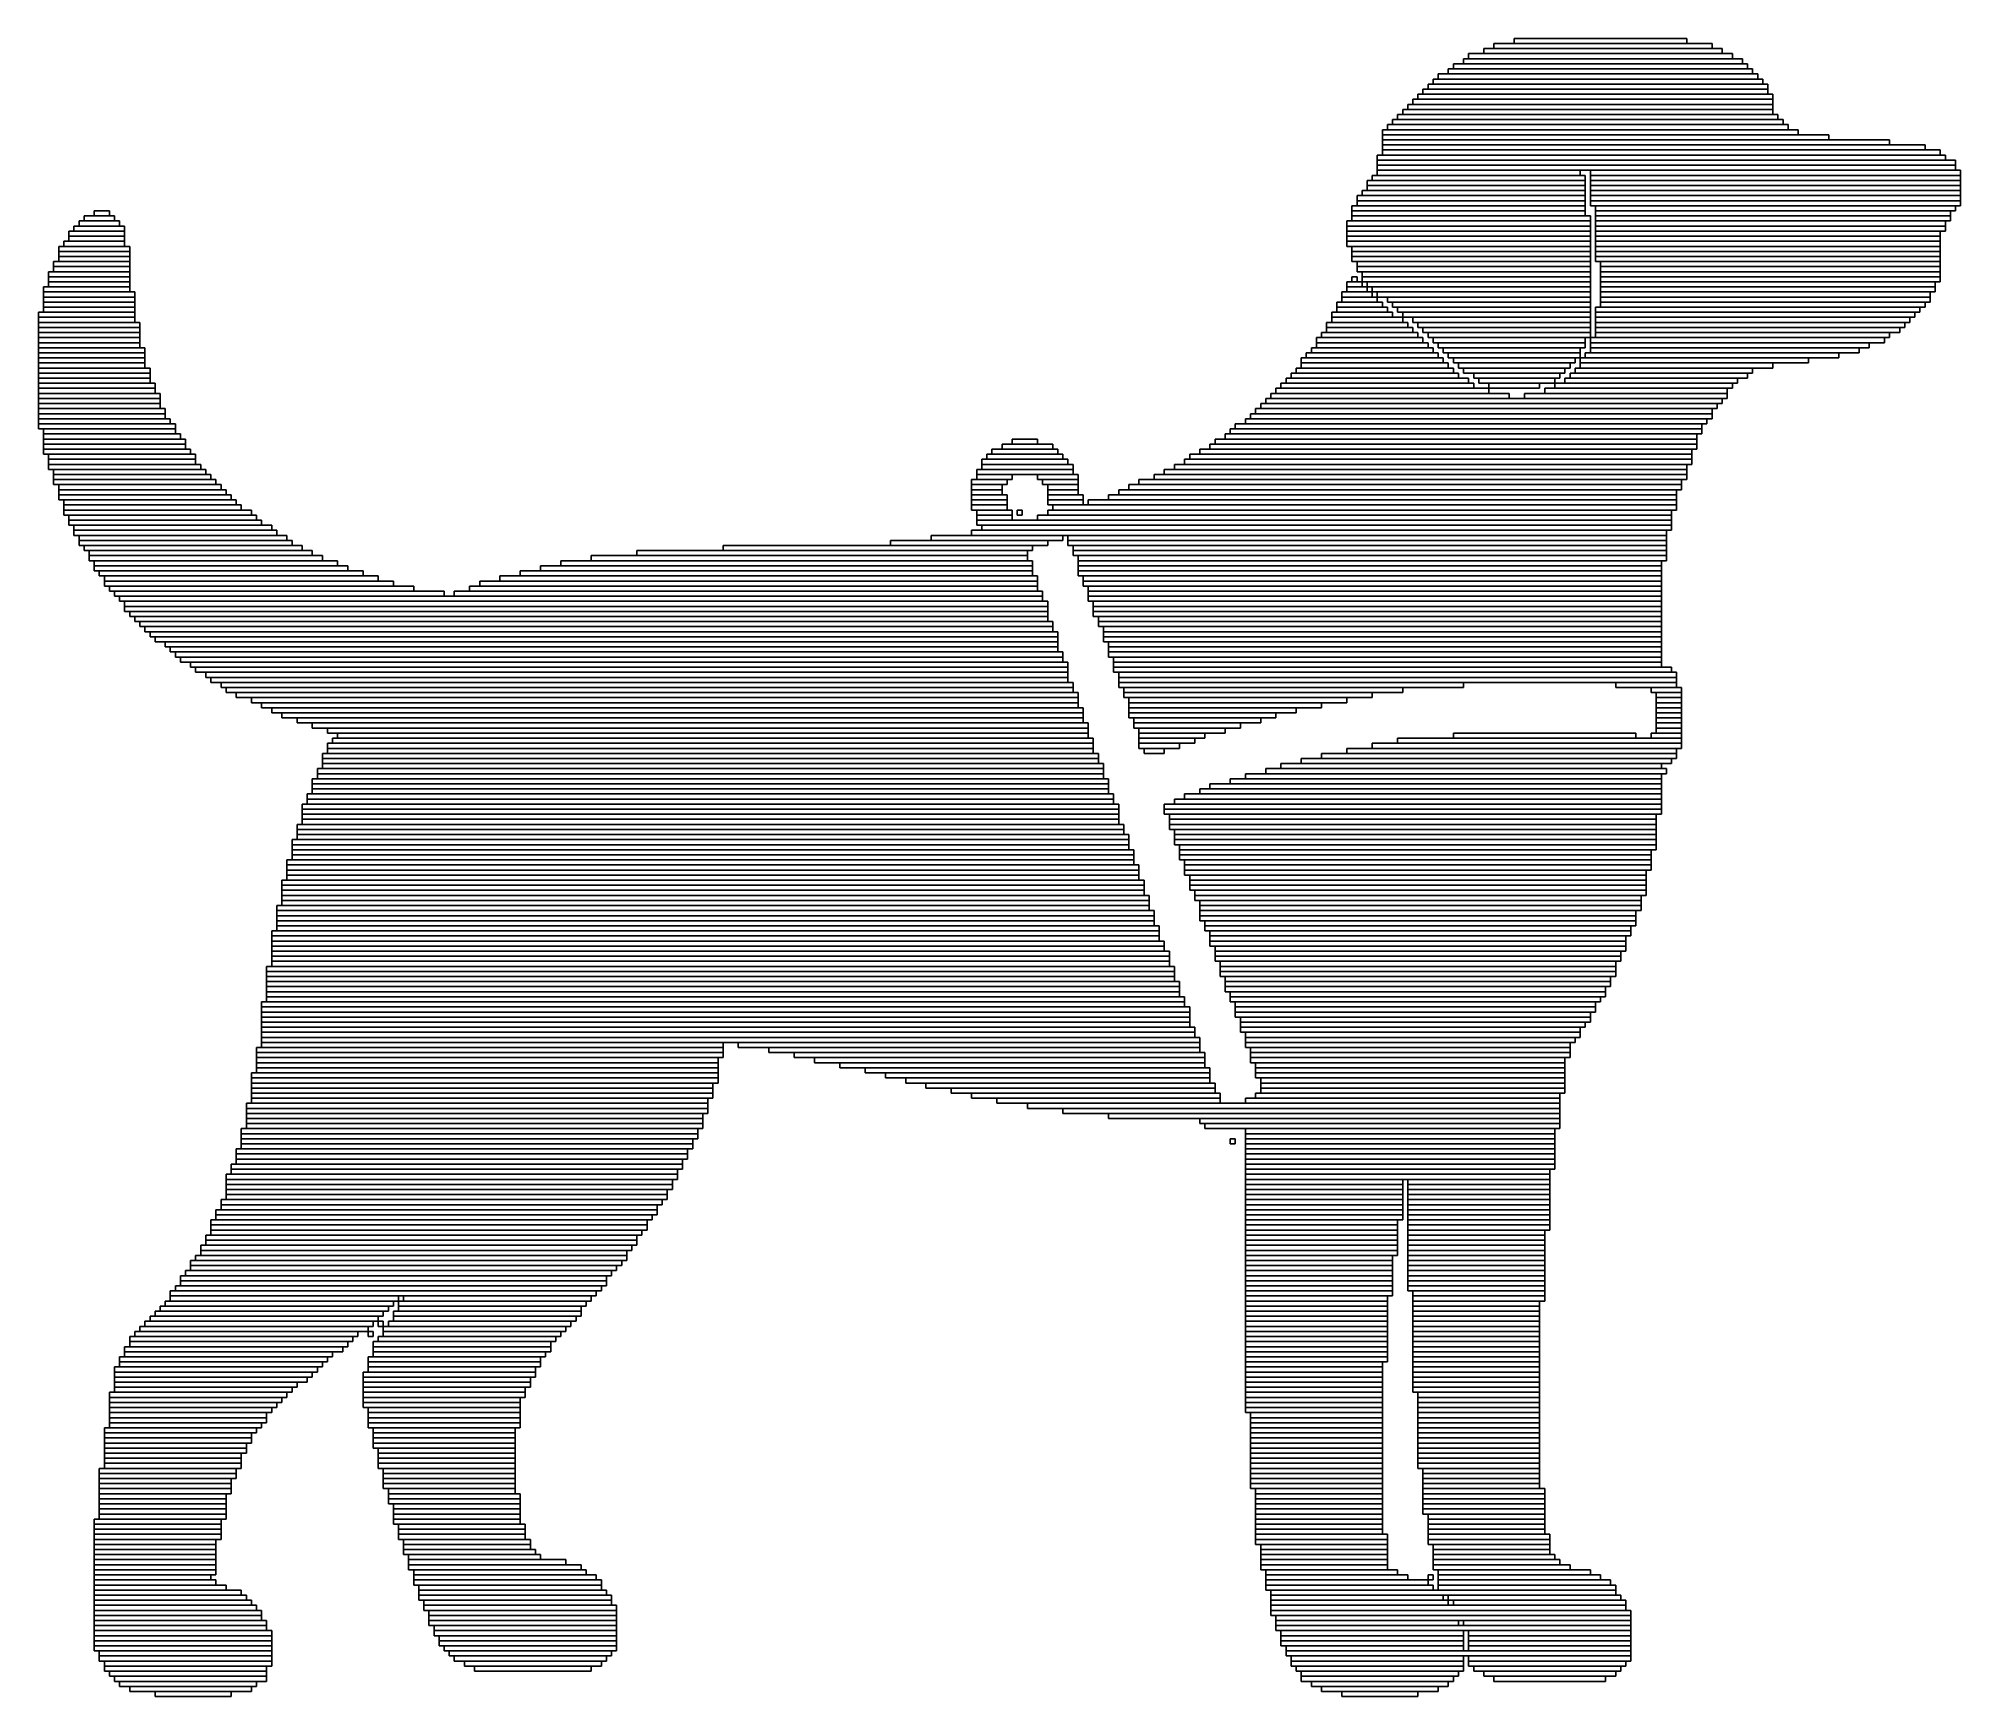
# Model space of a CAD drawing. Extents: x 322 to 701, y 349 to 676.
import ezdxf

# ---------------------------------------------------------------- set-up
doc = ezdxf.new("R2010")
doc.units = 0

msp = doc.modelspace()

# ---------------------------------------------------------------- linework, layer by layer
for p, q in [((609, 675), (652, 675)), ((609, 674), (609, 675)), ((613, 676), (647, 676)), ((613, 675), (613, 676)), ((647, 675), (613, 675)), ((647, 676), (647, 675)), ((652, 675), (652, 674)), ((601, 671), (659, 671)), ((601, 670), (601, 671)), ((603, 672), (658, 672)), ((603, 671), (603, 672)), ((658, 671), (603, 671)), ((604, 673), (656, 673)), ((604, 672), (604, 673)), ((656, 672), (604, 672)), ((607, 674), (654, 674)), ((607, 673), (607, 674)), ((654, 673), (607, 673)), ((652, 674), (609, 674)), ((654, 674), (654, 673)), ((656, 673), (656, 672)), ((658, 672), (658, 671)), ((659, 671), (659, 670)), ((597, 668), (662, 668)), ((597, 667), (597, 668)), ((598, 669), (661, 669)), ((598, 668), (598, 669)), ((661, 668), (598, 668)), ((600, 670), (660, 670)), ((600, 669), (600, 670)), ((660, 669), (600, 669)), ((659, 670), (601, 670)), ((660, 670), (660, 669)), ((661, 669), (661, 668)), ((662, 668), (662, 667)), ((593, 664), (664, 664)), ((593, 663), (593, 664)), ((594, 665), (664, 665)), ((594, 664), (594, 665)), ((664, 664), (594, 664)), ((595, 666), (663, 666)), ((595, 665), (595, 666)), ((663, 665), (595, 665)), ((596, 667), (663, 667)), ((596, 666), (596, 667)), ((663, 666), (596, 666)), ((662, 667), (597, 667)), ((663, 667), (663, 666)), ((663, 666), (663, 665)), ((664, 665), (664, 664)), ((664, 664), (664, 663)), ((589, 660), (666, 660)), ((589, 659), (589, 660)), ((590, 661), (665, 661)), ((590, 660), (590, 661)), ((665, 660), (590, 660)), ((591, 662), (664, 662)), ((591, 661), (591, 662)), ((664, 661), (591, 661)), ((592, 663), (664, 663)), ((592, 662), (592, 663)), ((664, 662), (592, 662)), ((664, 663), (593, 663)), ((664, 663), (664, 662)), ((664, 662), (664, 661)), ((665, 661), (665, 660)), ((666, 660), (666, 659)), ((587, 658), (669, 658)), ((587, 657), (587, 658)), ((669, 657), (587, 657)), ((587, 657), (675, 657)), ((587, 656), (587, 657)), ((675, 656), (587, 656)), ((587, 656), (687, 656)), ((587, 655), (587, 656)), ((588, 659), (667, 659)), ((588, 658), (588, 659)), ((667, 658), (588, 658)), ((666, 659), (589, 659)), ((667, 659), (667, 658)), ((669, 658), (669, 657)), ((675, 657), (675, 656)), ((687, 656), (687, 655)), ((586, 653), (698, 653)), ((586, 652), (586, 653)), ((698, 652), (586, 652)), ((586, 652), (700, 652)), ((586, 651), (586, 652)), ((687, 655), (587, 655)), ((587, 655), (694, 655)), ((587, 654), (587, 655)), ((694, 654), (587, 654)), ((587, 654), (697, 654)), ((587, 653), (587, 654)), ((697, 653), (587, 653)), ((694, 655), (694, 654)), ((697, 654), (697, 653)), ((698, 653), (698, 652)), ((700, 652), (700, 651)), ((585, 649), (627, 649)), ((585, 648), (585, 649)), ((700, 651), (586, 651)), ((586, 651), (700, 651)), ((586, 650), (586, 651)), ((700, 650), (586, 650)), ((586, 650), (626, 650)), ((586, 649), (586, 650)), ((626, 649), (586, 649)), ((626, 650), (626, 649)), ((627, 649), (627, 648)), ((628, 650), (701, 650)), ((628, 649), (628, 650)), ((701, 649), (628, 649)), ((628, 649), (701, 649)), ((628, 648), (628, 649)), ((700, 651), (700, 650)), ((701, 650), (701, 649)), ((701, 649), (701, 648)), ((582, 645), (627, 645)), ((582, 644), (582, 645)), ((583, 646), (627, 646)), ((583, 645), (583, 646)), ((627, 645), (583, 645)), ((584, 648), (627, 648)), ((584, 647), (584, 648)), ((627, 647), (584, 647)), ((584, 647), (627, 647)), ((584, 646), (584, 647)), ((627, 646), (584, 646)), ((627, 648), (585, 648)), ((627, 648), (627, 647)), ((627, 647), (627, 646)), ((627, 646), (627, 645)), ((627, 645), (627, 644)), ((701, 648), (628, 648)), ((628, 648), (701, 648)), ((628, 647), (628, 648)), ((701, 647), (628, 647)), ((628, 647), (701, 647)), ((628, 646), (628, 647)), ((701, 646), (628, 646)), ((628, 646), (701, 646)), ((628, 645), (628, 646)), ((701, 645), (628, 645)), ((628, 645), (701, 645)), ((628, 644), (628, 645)), ((701, 648), (701, 647)), ((701, 647), (701, 646)), ((701, 646), (701, 645)), ((701, 645), (701, 644)), ((331, 641), (337, 641)), ((331, 640), (331, 641)), ((333, 642), (336, 642)), ((333, 641), (333, 642)), ((336, 641), (333, 641)), ((336, 642), (336, 641)), ((337, 641), (337, 640)), ((581, 643), (627, 643)), ((581, 642), (581, 643)), ((627, 642), (581, 642)), ((581, 642), (627, 642)), ((581, 641), (581, 642)), ((627, 641), (581, 641)), ((581, 641), (628, 641)), ((581, 640), (581, 641)), ((627, 644), (582, 644)), ((582, 644), (627, 644)), ((582, 643), (582, 644)), ((627, 643), (582, 643)), ((627, 644), (627, 643)), ((627, 643), (627, 642)), ((627, 642), (627, 641)), ((701, 644), (628, 644)), ((628, 644), (701, 644)), ((628, 643), (628, 644)), ((701, 643), (628, 643)), ((628, 641), (628, 640)), ((629, 643), (700, 643)), ((629, 642), (629, 643)), ((700, 642), (629, 642)), ((629, 642), (699, 642)), ((629, 641), (629, 642)), ((699, 641), (629, 641)), ((629, 641), (699, 641)), ((629, 640), (629, 641)), ((699, 642), (699, 641)), ((699, 641), (699, 640)), ((700, 643), (700, 642)), ((701, 644), (701, 643)), ((328, 638), (339, 638)), ((328, 637), (328, 638)), ((339, 637), (328, 637)), ((328, 637), (339, 637)), ((328, 636), (328, 637)), ((329, 639), (339, 639)), ((329, 638), (329, 639)), ((339, 638), (329, 638)), ((330, 640), (338, 640)), ((330, 639), (330, 640)), ((338, 639), (330, 639)), ((337, 640), (331, 640)), ((338, 640), (338, 639)), ((339, 639), (339, 638)), ((339, 638), (339, 637)), ((339, 637), (339, 636)), ((580, 640), (628, 640)), ((580, 639), (580, 640)), ((628, 639), (580, 639)), ((580, 639), (628, 639)), ((580, 638), (580, 639)), ((628, 638), (580, 638)), ((580, 638), (628, 638)), ((580, 637), (580, 638)), ((628, 637), (580, 637)), ((580, 637), (628, 637)), ((580, 636), (580, 637)), ((628, 640), (581, 640)), ((628, 640), (628, 639)), ((628, 639), (628, 638)), ((628, 638), (628, 637)), ((628, 637), (628, 636)), ((699, 640), (629, 640)), ((629, 640), (698, 640)), ((629, 639), (629, 640)), ((698, 639), (629, 639)), ((629, 639), (698, 639)), ((629, 638), (629, 639)), ((698, 638), (629, 638)), ((629, 638), (697, 638)), ((629, 637), (629, 638)), ((697, 637), (629, 637)), ((629, 637), (697, 637)), ((629, 636), (629, 637)), ((697, 638), (697, 637)), ((697, 637), (697, 636)), ((698, 640), (698, 639)), ((698, 639), (698, 638)), ((326, 635), (340, 635)), ((326, 634), (326, 635)), ((340, 634), (326, 634)), ((326, 634), (340, 634)), ((326, 633), (326, 634)), ((340, 633), (326, 633)), ((326, 633), (340, 633)), ((326, 632), (326, 633)), ((327, 636), (339, 636)), ((327, 635), (327, 636)), ((339, 635), (327, 635)), ((339, 636), (328, 636)), ((339, 636), (339, 635)), ((340, 635), (340, 634)), ((340, 634), (340, 633)), ((340, 633), (340, 632)), ((628, 636), (580, 636)), ((580, 636), (628, 636)), ((580, 635), (580, 636)), ((628, 635), (580, 635)), ((581, 635), (628, 635)), ((581, 634), (581, 635)), ((628, 634), (581, 634)), ((581, 634), (628, 634)), ((581, 633), (581, 634)), ((628, 633), (581, 633)), ((581, 633), (628, 633)), ((581, 632), (581, 633)), ((628, 636), (628, 635)), ((628, 635), (628, 634)), ((628, 634), (628, 633)), ((628, 633), (628, 632)), ((697, 636), (629, 636)), ((629, 636), (697, 636)), ((629, 635), (629, 636)), ((697, 635), (629, 635)), ((629, 635), (697, 635)), ((629, 634), (629, 635)), ((697, 634), (629, 634)), ((629, 634), (697, 634)), ((629, 633), (629, 634)), ((697, 633), (629, 633)), ((629, 633), (697, 633)), ((629, 632), (629, 633)), ((697, 636), (697, 635)), ((697, 635), (697, 634)), ((697, 634), (697, 633)), ((697, 633), (697, 632)), ((324, 630), (340, 630)), ((324, 629), (324, 630)), ((325, 632), (340, 632)), ((325, 631), (325, 632)), ((340, 631), (325, 631)), ((325, 631), (340, 631)), ((325, 630), (325, 631)), ((340, 630), (325, 630)), ((340, 632), (326, 632)), ((340, 632), (340, 631)), ((340, 631), (340, 630)), ((340, 630), (340, 629)), ((628, 632), (581, 632)), ((582, 632), (628, 632)), ((582, 631), (582, 632)), ((628, 631), (582, 631)), ((582, 631), (628, 631)), ((582, 630), (582, 631)), ((628, 630), (582, 630)), ((583, 630), (628, 630)), ((583, 629), (583, 630)), ((628, 632), (628, 631)), ((628, 631), (628, 630)), ((628, 630), (628, 629)), ((697, 632), (629, 632)), ((630, 632), (697, 632)), ((630, 631), (630, 632)), ((697, 631), (630, 631)), ((630, 631), (697, 631)), ((630, 630), (630, 631)), ((697, 630), (630, 630)), ((630, 630), (697, 630)), ((630, 629), (630, 630)), ((697, 632), (697, 631)), ((697, 631), (697, 630)), ((697, 630), (697, 629)), ((323, 627), (340, 627)), ((323, 626), (323, 627)), ((340, 626), (323, 626)), ((323, 626), (341, 626)), ((323, 625), (323, 626)), ((340, 629), (324, 629)), ((324, 629), (340, 629)), ((324, 628), (324, 629)), ((340, 628), (324, 628)), ((324, 628), (340, 628)), ((324, 627), (324, 628)), ((340, 627), (324, 627)), ((340, 629), (340, 628)), ((340, 628), (340, 627)), ((340, 627), (340, 626)), ((341, 626), (341, 625)), ((579, 626), (585, 626)), ((579, 625), (579, 626)), ((580, 628), (583, 628)), ((580, 627), (580, 628)), ((583, 627), (580, 627)), ((580, 627), (584, 627)), ((580, 626), (580, 627)), ((584, 626), (580, 626)), ((581, 629), (582, 629)), ((581, 628), (581, 629)), ((582, 628), (581, 628)), ((582, 629), (582, 628)), ((628, 629), (583, 629)), ((583, 629), (628, 629)), ((583, 628), (583, 629)), ((628, 628), (583, 628)), ((583, 628), (583, 627)), ((584, 628), (628, 628)), ((584, 627), (584, 628)), ((628, 627), (584, 627)), ((584, 627), (584, 626)), ((585, 627), (628, 627)), ((585, 626), (585, 627)), ((628, 626), (585, 626)), ((585, 626), (585, 625)), ((586, 626), (628, 626)), ((586, 625), (586, 626)), ((628, 629), (628, 628)), ((628, 628), (628, 627)), ((628, 627), (628, 626)), ((628, 626), (628, 625)), ((697, 629), (630, 629)), ((630, 629), (697, 629)), ((630, 628), (630, 629)), ((697, 628), (630, 628)), ((630, 628), (696, 628)), ((630, 627), (630, 628)), ((696, 627), (630, 627)), ((630, 627), (696, 627)), ((630, 626), (630, 627)), ((696, 626), (630, 626)), ((630, 626), (695, 626)), ((630, 625), (630, 626)), ((695, 626), (695, 625)), ((696, 628), (696, 627)), ((696, 627), (696, 626)), ((697, 629), (697, 628)), ((322, 622), (341, 622)), ((322, 621), (322, 622)), ((341, 625), (323, 625)), ((323, 625), (341, 625)), ((323, 624), (323, 625)), ((341, 624), (323, 624)), ((323, 624), (341, 624)), ((323, 623), (323, 624)), ((341, 623), (323, 623)), ((323, 623), (341, 623)), ((323, 622), (323, 623)), ((341, 622), (323, 622)), ((341, 625), (341, 624)), ((341, 624), (341, 623)), ((341, 623), (341, 622)), ((341, 622), (341, 621)), ((577, 622), (589, 622)), ((577, 621), (577, 622)), ((578, 624), (587, 624)), ((578, 623), (578, 624)), ((587, 623), (578, 623)), ((578, 623), (588, 623)), ((578, 622), (578, 623)), ((588, 622), (578, 622)), ((585, 625), (579, 625)), ((579, 625), (586, 625)), ((579, 624), (579, 625)), ((586, 624), (579, 624)), ((628, 625), (586, 625)), ((586, 625), (586, 624)), ((587, 624), (587, 623)), ((588, 625), (628, 625)), ((588, 624), (588, 625)), ((628, 624), (588, 624)), ((588, 623), (588, 622)), ((589, 624), (628, 624)), ((589, 623), (589, 624)), ((628, 623), (589, 623)), ((589, 622), (589, 621)), ((590, 623), (628, 623)), ((590, 622), (590, 623)), ((628, 622), (590, 622)), ((591, 622), (628, 622)), ((591, 621), (591, 622)), ((628, 625), (628, 624)), ((628, 624), (628, 623)), ((628, 623), (628, 622)), ((628, 622), (628, 621)), ((629, 623), (693, 623)), ((629, 622), (629, 623)), ((693, 622), (629, 622)), ((629, 622), (692, 622)), ((629, 621), (629, 622)), ((695, 625), (630, 625)), ((630, 625), (695, 625)), ((630, 624), (630, 625)), ((695, 624), (630, 624)), ((630, 624), (694, 624)), ((630, 623), (630, 624)), ((694, 623), (630, 623)), ((692, 622), (692, 621)), ((693, 623), (693, 622)), ((694, 624), (694, 623)), ((695, 625), (695, 624)), ((341, 621), (322, 621)), ((322, 621), (341, 621)), ((322, 620), (322, 621)), ((341, 620), (322, 620)), ((322, 620), (342, 620)), ((322, 619), (322, 620)), ((342, 619), (322, 619)), ((322, 619), (342, 619)), ((322, 618), (322, 619)), ((342, 618), (322, 618)), ((322, 618), (342, 618)), ((322, 617), (322, 618)), ((341, 621), (341, 620)), ((342, 620), (342, 619)), ((342, 619), (342, 618)), ((342, 618), (342, 617)), ((575, 618), (594, 618)), ((575, 617), (575, 618)), ((576, 620), (592, 620)), ((576, 619), (576, 620)), ((592, 619), (576, 619)), ((576, 619), (593, 619)), ((576, 618), (576, 619)), ((593, 618), (576, 618)), ((589, 621), (577, 621)), ((577, 621), (591, 621)), ((577, 620), (577, 621)), ((591, 620), (577, 620)), ((628, 621), (591, 621)), ((591, 621), (591, 620)), ((592, 620), (592, 619)), ((593, 621), (628, 621)), ((593, 620), (593, 621)), ((628, 620), (593, 620)), ((593, 619), (593, 618)), ((594, 620), (628, 620)), ((594, 619), (594, 620)), ((628, 619), (594, 619)), ((594, 618), (594, 617)), ((595, 619), (628, 619)), ((595, 618), (595, 619)), ((628, 618), (595, 618)), ((596, 618), (628, 618)), ((596, 617), (596, 618)), ((628, 621), (628, 620)), ((628, 620), (628, 619)), ((628, 619), (628, 618)), ((628, 618), (628, 617)), ((692, 621), (629, 621)), ((629, 621), (691, 621)), ((629, 620), (629, 621)), ((691, 620), (629, 620)), ((629, 620), (690, 620)), ((629, 619), (629, 620)), ((690, 619), (629, 619)), ((629, 619), (689, 619)), ((629, 618), (629, 619)), ((689, 618), (629, 618)), ((629, 618), (687, 618)), ((629, 617), (629, 618)), ((687, 618), (687, 617)), ((689, 619), (689, 618)), ((690, 620), (690, 619)), ((691, 621), (691, 620)), ((342, 617), (322, 617)), ((322, 617), (342, 617)), ((322, 616), (322, 617)), ((342, 616), (322, 616)), ((322, 616), (342, 616)), ((322, 615), (322, 616)), ((342, 615), (322, 615)), ((322, 615), (343, 615)), ((322, 614), (322, 615)), ((343, 614), (322, 614)), ((322, 614), (343, 614)), ((322, 613), (322, 614)), ((342, 617), (342, 616)), ((342, 616), (342, 615)), ((343, 615), (343, 614)), ((343, 614), (343, 613)), ((572, 614), (598, 614)), ((572, 613), (572, 614)), ((573, 615), (597, 615)), ((573, 614), (573, 615)), ((597, 614), (573, 614)), ((574, 617), (595, 617)), ((574, 616), (574, 617)), ((595, 616), (574, 616)), ((574, 616), (596, 616)), ((574, 615), (574, 616)), ((596, 615), (574, 615)), ((594, 617), (575, 617)), ((595, 617), (595, 616)), ((628, 617), (596, 617)), ((596, 616), (596, 615)), ((597, 617), (627, 617)), ((597, 616), (597, 617)), ((627, 616), (597, 616)), ((597, 615), (597, 614)), ((598, 616), (627, 616)), ((598, 615), (598, 616)), ((627, 615), (598, 615)), ((598, 614), (598, 613)), ((599, 615), (626, 615)), ((599, 614), (599, 615)), ((626, 614), (599, 614)), ((600, 614), (626, 614)), ((600, 613), (600, 614)), ((626, 615), (626, 614)), ((626, 614), (626, 613)), ((627, 617), (627, 616)), ((627, 616), (627, 615)), ((627, 614), (677, 614)), ((627, 613), (627, 614)), ((628, 617), (686, 617)), ((628, 616), (628, 617)), ((686, 616), (628, 616)), ((628, 616), (683, 616)), ((628, 615), (628, 616)), ((683, 615), (628, 615)), ((628, 615), (681, 615)), ((628, 614), (628, 615)), ((681, 614), (628, 614)), ((687, 617), (629, 617)), ((677, 614), (677, 613)), ((681, 615), (681, 614)), ((683, 616), (683, 615)), ((686, 617), (686, 616)), ((343, 613), (322, 613)), ((322, 613), (343, 613)), ((322, 612), (322, 613)), ((343, 612), (322, 612)), ((322, 612), (343, 612)), ((322, 611), (322, 612)), ((343, 611), (322, 611)), ((322, 611), (344, 611)), ((322, 610), (322, 611)), ((343, 613), (343, 612)), ((343, 612), (343, 611)), ((344, 611), (344, 610)), ((570, 611), (601, 611)), ((570, 610), (570, 611)), ((571, 613), (599, 613)), ((571, 612), (571, 613)), ((599, 612), (571, 612)), ((571, 612), (600, 612)), ((571, 611), (571, 612)), ((600, 611), (571, 611)), ((598, 613), (572, 613)), ((599, 613), (599, 612)), ((626, 613), (600, 613)), ((600, 612), (600, 611)), ((601, 613), (625, 613)), ((601, 612), (601, 613)), ((625, 612), (601, 612)), ((601, 611), (601, 610)), ((602, 612), (624, 612)), ((602, 611), (602, 612)), ((624, 611), (602, 611)), ((603, 611), (623, 611)), ((603, 610), (603, 611)), ((623, 611), (623, 610)), ((624, 612), (624, 611)), ((625, 613), (625, 612)), ((625, 611), (660, 611)), ((625, 610), (625, 611)), ((626, 613), (671, 613)), ((626, 612), (626, 613)), ((671, 612), (626, 612)), ((626, 612), (664, 612)), ((626, 611), (626, 612)), ((664, 611), (626, 611)), ((677, 613), (627, 613)), ((660, 611), (660, 610)), ((664, 612), (664, 611)), ((671, 613), (671, 612)), ((344, 610), (322, 610)), ((322, 610), (344, 610)), ((322, 609), (322, 610)), ((344, 609), (322, 609)), ((322, 609), (344, 609)), ((322, 608), (322, 609)), ((344, 608), (322, 608)), ((322, 608), (345, 608)), ((322, 607), (322, 608)), ((345, 607), (322, 607)), ((322, 607), (345, 607)), ((322, 606), (322, 607)), ((344, 610), (344, 609)), ((344, 609), (344, 608)), ((345, 608), (345, 607)), ((345, 607), (345, 606)), ((566, 607), (608, 607)), ((566, 606), (566, 607)), ((567, 608), (605, 608)), ((567, 607), (567, 608)), ((605, 607), (567, 607)), ((568, 609), (604, 609)), ((568, 608), (568, 609)), ((604, 608), (568, 608)), ((569, 610), (602, 610)), ((569, 609), (569, 610)), ((602, 609), (569, 609)), ((601, 610), (570, 610)), ((602, 610), (602, 609)), ((623, 610), (603, 610)), ((604, 609), (604, 608)), ((605, 610), (622, 610)), ((605, 609), (605, 610)), ((622, 609), (605, 609)), ((605, 608), (605, 607)), ((606, 609), (621, 609)), ((606, 608), (606, 609)), ((621, 608), (606, 608)), ((608, 608), (618, 608)), ((608, 607), (608, 608)), ((618, 607), (608, 607)), ((608, 607), (608, 606)), ((618, 608), (618, 607)), ((619, 607), (655, 607)), ((619, 606), (619, 607)), ((621, 609), (621, 608)), ((621, 608), (656, 608)), ((621, 607), (621, 608)), ((656, 607), (621, 607)), ((622, 610), (622, 609)), ((623, 609), (657, 609)), ((623, 608), (623, 609)), ((657, 608), (623, 608)), ((624, 610), (659, 610)), ((624, 609), (624, 610)), ((659, 609), (624, 609)), ((660, 610), (625, 610)), ((655, 607), (655, 606)), ((656, 608), (656, 607)), ((657, 609), (657, 608)), ((659, 610), (659, 609)), ((345, 606), (322, 606)), ((322, 606), (346, 606)), ((322, 605), (322, 606)), ((346, 605), (322, 605)), ((322, 605), (346, 605)), ((322, 604), (322, 605)), ((346, 604), (322, 604)), ((322, 604), (346, 604)), ((322, 603), (322, 604)), ((346, 603), (322, 603)), ((322, 603), (347, 603)), ((322, 602), (322, 603)), ((346, 606), (346, 605)), ((346, 605), (346, 604)), ((346, 604), (346, 603)), ((347, 603), (347, 602)), ((562, 603), (652, 603)), ((562, 602), (562, 603)), ((563, 604), (653, 604)), ((563, 603), (563, 604)), ((653, 603), (563, 603)), ((564, 605), (654, 605)), ((564, 604), (564, 605)), ((654, 604), (564, 604)), ((565, 606), (612, 606)), ((565, 605), (565, 606)), ((612, 605), (565, 605)), ((608, 606), (566, 606)), ((612, 606), (612, 605)), ((615, 606), (655, 606)), ((615, 605), (615, 606)), ((655, 605), (615, 605)), ((655, 606), (619, 606)), ((652, 603), (652, 602)), ((653, 604), (653, 603)), ((654, 605), (654, 604)), ((655, 606), (655, 605)), ((347, 602), (322, 602)), ((322, 602), (347, 602)), ((322, 601), (322, 602)), ((347, 601), (322, 601)), ((322, 601), (348, 601)), ((322, 600), (322, 601)), ((348, 600), (322, 600)), ((322, 600), (349, 600)), ((322, 599), (322, 600)), ((349, 599), (322, 599)), ((323, 599), (349, 599)), ((323, 598), (323, 599)), ((347, 602), (347, 601)), ((348, 601), (348, 600)), ((349, 600), (349, 599)), ((349, 599), (349, 598)), ((557, 599), (650, 599)), ((557, 598), (557, 599)), ((558, 600), (650, 600)), ((558, 599), (558, 600)), ((650, 599), (558, 599)), ((560, 601), (651, 601)), ((560, 600), (560, 601)), ((651, 600), (560, 600)), ((561, 602), (652, 602)), ((561, 601), (561, 602)), ((652, 601), (561, 601)), ((652, 602), (562, 602)), ((650, 600), (650, 599)), ((650, 599), (650, 598)), ((651, 601), (651, 600)), ((652, 602), (652, 601)), ((349, 598), (323, 598)), ((323, 598), (350, 598)), ((323, 597), (323, 598)), ((350, 597), (323, 597)), ((323, 597), (351, 597)), ((323, 596), (323, 597)), ((351, 596), (323, 596)), ((323, 596), (351, 596)), ((323, 595), (323, 596)), ((350, 598), (350, 597)), ((351, 597), (351, 596)), ((351, 596), (351, 595)), ((512, 596), (522, 596)), ((512, 595), (512, 596)), ((514, 597), (519, 597)), ((514, 596), (514, 597)), ((519, 596), (514, 596)), ((519, 597), (519, 596)), ((522, 596), (522, 595)), ((553, 596), (649, 596)), ((553, 595), (553, 596)), ((554, 597), (649, 597)), ((554, 596), (554, 597)), ((649, 596), (554, 596)), ((556, 598), (649, 598)), ((556, 597), (556, 598)), ((649, 597), (556, 597)), ((650, 598), (557, 598)), ((649, 598), (649, 597)), ((649, 597), (649, 596)), ((649, 596), (649, 595)), ((351, 595), (323, 595)), ((323, 595), (352, 595)), ((323, 594), (323, 595)), ((352, 594), (323, 594)), ((324, 594), (353, 594)), ((324, 593), (324, 594)), ((353, 593), (324, 593)), ((324, 593), (353, 593)), ((324, 592), (324, 593)), ((353, 592), (324, 592)), ((324, 592), (354, 592)), ((324, 591), (324, 592)), ((352, 595), (352, 594)), ((353, 594), (353, 593)), ((353, 593), (353, 592)), ((354, 592), (354, 591)), ((508, 593), (525, 593)), ((508, 592), (508, 593)), ((525, 592), (508, 592)), ((508, 592), (526, 592)), ((508, 591), (508, 592)), ((509, 594), (524, 594)), ((509, 593), (509, 594)), ((524, 593), (509, 593)), ((510, 595), (523, 595)), ((510, 594), (510, 595)), ((523, 594), (510, 594)), ((522, 595), (512, 595)), ((523, 595), (523, 594)), ((524, 594), (524, 593)), ((525, 593), (525, 592)), ((526, 592), (526, 591)), ((546, 592), (647, 592)), ((546, 591), (546, 592)), ((548, 593), (648, 593)), ((548, 592), (548, 593)), ((648, 592), (548, 592)), ((549, 594), (648, 594)), ((549, 593), (549, 594)), ((648, 593), (549, 593)), ((551, 595), (648, 595)), ((551, 594), (551, 595)), ((648, 594), (551, 594)), ((649, 595), (553, 595)), ((647, 592), (647, 591)), ((648, 595), (648, 594)), ((648, 594), (648, 593)), ((648, 593), (648, 592)), ((354, 591), (324, 591)), ((325, 591), (355, 591)), ((325, 590), (325, 591)), ((355, 590), (325, 590)), ((325, 590), (356, 590)), ((325, 589), (325, 590)), ((356, 589), (325, 589)), ((325, 589), (357, 589)), ((325, 588), (325, 589)), ((357, 588), (325, 588)), ((326, 588), (358, 588)), ((326, 587), (326, 588)), ((355, 591), (355, 590)), ((356, 590), (356, 589)), ((357, 589), (357, 588)), ((358, 588), (358, 587)), ((506, 589), (513, 589)), ((506, 588), (506, 589)), ((513, 588), (506, 588)), ((506, 588), (512, 588)), ((506, 587), (506, 588)), ((507, 591), (526, 591)), ((507, 590), (507, 591)), ((526, 590), (507, 590)), ((507, 590), (514, 590)), ((507, 589), (507, 590)), ((514, 589), (507, 589)), ((526, 591), (508, 591)), ((512, 588), (512, 587)), ((513, 589), (513, 588)), ((514, 590), (514, 589)), ((519, 590), (527, 590)), ((519, 589), (519, 590)), ((527, 589), (519, 589)), ((520, 589), (527, 589)), ((520, 588), (520, 589)), ((527, 588), (520, 588)), ((521, 588), (527, 588)), ((521, 587), (521, 588)), ((526, 591), (526, 590)), ((527, 590), (527, 589)), ((527, 589), (527, 588)), ((527, 588), (527, 587)), ((537, 588), (646, 588)), ((537, 587), (537, 588)), ((539, 589), (646, 589)), ((539, 588), (539, 589)), ((646, 588), (539, 588)), ((542, 590), (647, 590)), ((542, 589), (542, 590)), ((647, 589), (542, 589)), ((544, 591), (647, 591)), ((544, 590), (544, 591)), ((647, 590), (544, 590)), ((647, 591), (546, 591)), ((646, 589), (646, 588)), ((646, 588), (646, 587)), ((647, 591), (647, 590)), ((647, 590), (647, 589)), ((358, 587), (326, 587)), ((326, 587), (359, 587)), ((326, 586), (326, 587)), ((359, 586), (326, 586)), ((326, 586), (360, 586)), ((326, 585), (326, 586)), ((360, 585), (326, 585)), ((327, 585), (361, 585)), ((327, 584), (327, 585)), ((361, 584), (327, 584)), ((327, 584), (362, 584)), ((327, 583), (327, 584)), ((359, 587), (359, 586)), ((360, 586), (360, 585)), ((361, 585), (361, 584)), ((362, 584), (362, 583)), ((512, 587), (506, 587)), ((506, 587), (512, 587)), ((506, 586), (506, 587)), ((512, 586), (506, 586)), ((506, 586), (513, 586)), ((506, 585), (506, 586)), ((513, 585), (506, 585)), ((506, 585), (513, 585)), ((506, 584), (506, 585)), ((513, 584), (506, 584)), ((506, 584), (513, 584)), ((506, 583), (506, 584)), ((512, 587), (512, 586)), ((513, 586), (513, 585)), ((513, 585), (513, 584)), ((513, 584), (513, 583)), ((527, 587), (521, 587)), ((521, 587), (527, 587)), ((521, 586), (521, 587)), ((527, 586), (521, 586)), ((521, 586), (528, 586)), ((521, 585), (521, 586)), ((528, 585), (521, 585)), ((521, 585), (528, 585)), ((521, 584), (521, 585)), ((528, 584), (521, 584)), ((522, 584), (645, 584)), ((522, 583), (522, 584)), ((527, 587), (527, 586)), ((528, 586), (528, 585)), ((528, 585), (528, 584)), ((529, 585), (645, 585)), ((529, 584), (529, 585)), ((645, 584), (529, 584)), ((533, 586), (645, 586)), ((533, 585), (533, 586)), ((645, 585), (533, 585)), ((535, 587), (645, 587)), ((535, 586), (535, 587)), ((645, 586), (535, 586)), ((646, 587), (537, 587)), ((645, 587), (645, 586)), ((645, 586), (645, 585)), ((645, 585), (645, 584)), ((645, 584), (645, 583)), ((362, 583), (327, 583)), ((327, 583), (364, 583)), ((327, 582), (327, 583)), ((364, 582), (327, 582)), ((328, 582), (365, 582)), ((328, 581), (328, 582)), ((365, 581), (328, 581)), ((328, 581), (366, 581)), ((328, 580), (328, 581)), ((366, 580), (328, 580)), ((329, 580), (368, 580)), ((329, 579), (329, 580)), ((364, 583), (364, 582)), ((365, 582), (365, 581)), ((366, 581), (366, 580)), ((368, 580), (368, 579)), ((513, 583), (506, 583)), ((507, 583), (514, 583)), ((507, 582), (507, 583)), ((514, 582), (507, 582)), ((507, 582), (514, 582)), ((507, 581), (507, 582)), ((514, 581), (507, 581)), ((507, 581), (644, 581)), ((507, 580), (507, 581)), ((644, 580), (507, 580)), ((508, 580), (644, 580)), ((508, 579), (508, 580)), ((514, 583), (514, 582)), ((514, 582), (514, 581)), ((515, 583), (516, 583)), ((515, 582), (515, 583)), ((516, 582), (515, 582)), ((516, 583), (516, 582)), ((519, 582), (644, 582)), ((519, 581), (519, 582)), ((644, 581), (519, 581)), ((521, 583), (644, 583)), ((521, 582), (521, 583)), ((644, 582), (521, 582)), ((645, 583), (522, 583)), ((644, 583), (644, 582)), ((644, 582), (644, 581)), ((644, 581), (644, 580)), ((644, 580), (644, 579)), ((368, 579), (329, 579)), ((329, 579), (369, 579)), ((329, 578), (329, 579)), ((369, 578), (329, 578)), ((330, 578), (371, 578)), ((330, 577), (330, 578)), ((371, 577), (330, 577)), ((330, 577), (372, 577)), ((330, 576), (330, 577)), ((369, 579), (369, 578)), ((371, 578), (371, 577)), ((372, 577), (372, 576)), ((490, 577), (521, 577)), ((490, 576), (490, 577)), ((498, 578), (524, 578)), ((498, 577), (498, 578)), ((524, 577), (498, 577)), ((506, 579), (643, 579)), ((506, 578), (506, 579)), ((643, 578), (506, 578)), ((644, 579), (508, 579)), ((521, 577), (521, 576)), ((524, 578), (524, 577)), ((525, 578), (643, 578)), ((525, 577), (525, 578)), ((643, 577), (525, 577)), ((525, 577), (643, 577)), ((525, 576), (525, 577)), ((643, 579), (643, 578)), ((643, 578), (643, 577)), ((643, 577), (643, 576)), ((372, 576), (330, 576)), ((331, 576), (374, 576)), ((331, 575), (331, 576)), ((374, 575), (331, 575)), ((332, 575), (376, 575)), ((332, 574), (332, 575)), ((376, 574), (332, 574)), ((332, 574), (378, 574)), ((332, 573), (332, 574)), ((378, 573), (332, 573)), ((333, 573), (381, 573)), ((333, 572), (333, 573)), ((374, 576), (374, 575)), ((376, 575), (376, 574)), ((378, 574), (378, 573)), ((381, 573), (381, 572)), ((425, 573), (518, 573)), ((425, 572), (425, 573)), ((431, 574), (517, 574)), ((431, 573), (431, 574)), ((517, 573), (431, 573)), ((440, 575), (517, 575)), ((440, 574), (440, 575)), ((517, 574), (440, 574)), ((457, 576), (518, 576)), ((457, 575), (457, 576)), ((518, 575), (457, 575)), ((521, 576), (490, 576)), ((517, 575), (517, 574)), ((517, 574), (517, 573)), ((518, 576), (518, 575)), ((518, 573), (518, 572)), ((643, 576), (525, 576)), ((526, 576), (643, 576)), ((526, 575), (526, 576)), ((643, 575), (526, 575)), ((526, 575), (643, 575)), ((526, 574), (526, 575)), ((643, 574), (526, 574)), ((527, 574), (643, 574)), ((527, 573), (527, 574)), ((643, 573), (527, 573)), ((527, 573), (642, 573)), ((527, 572), (527, 573)), ((642, 573), (642, 572)), ((643, 576), (643, 575)), ((643, 575), (643, 574)), ((643, 574), (643, 573)), ((381, 572), (333, 572)), ((333, 572), (383, 572)), ((333, 571), (333, 572)), ((383, 571), (333, 571)), ((334, 571), (386, 571)), ((334, 570), (334, 571)), ((386, 570), (334, 570)), ((335, 570), (389, 570)), ((335, 569), (335, 570)), ((389, 569), (335, 569)), ((335, 569), (392, 569)), ((335, 568), (335, 569)), ((383, 572), (383, 571)), ((386, 571), (386, 570)), ((389, 570), (389, 569)), ((392, 569), (392, 568)), ((409, 569), (519, 569)), ((409, 568), (409, 569)), ((413, 570), (519, 570)), ((413, 569), (413, 570)), ((519, 569), (413, 569)), ((417, 571), (518, 571)), ((417, 570), (417, 571)), ((518, 570), (417, 570)), ((421, 572), (518, 572)), ((421, 571), (421, 572)), ((518, 571), (421, 571)), ((518, 572), (425, 572)), ((518, 572), (518, 571)), ((518, 571), (518, 570)), ((519, 570), (519, 569)), ((519, 569), (519, 568)), ((642, 572), (527, 572)), ((527, 572), (642, 572)), ((527, 571), (527, 572)), ((642, 571), (527, 571)), ((527, 571), (642, 571)), ((527, 570), (527, 571)), ((642, 570), (527, 570)), ((528, 570), (642, 570)), ((528, 569), (528, 570)), ((642, 569), (528, 569)), ((528, 569), (642, 569)), ((528, 568), (528, 569)), ((642, 572), (642, 571)), ((642, 571), (642, 570)), ((642, 570), (642, 569)), ((642, 569), (642, 568)), ((392, 568), (335, 568)), ((336, 568), (396, 568)), ((336, 567), (336, 568)), ((396, 567), (336, 567)), ((337, 567), (402, 567)), ((337, 566), (337, 567)), ((402, 566), (337, 566)), ((338, 566), (520, 566)), ((338, 565), (338, 566)), ((520, 565), (338, 565)), ((339, 565), (521, 565)), ((339, 564), (339, 565)), ((396, 568), (396, 567)), ((402, 567), (402, 566)), ((404, 567), (520, 567)), ((404, 566), (404, 567)), ((520, 566), (404, 566)), ((407, 568), (519, 568)), ((407, 567), (407, 568)), ((519, 567), (407, 567)), ((519, 568), (409, 568)), ((519, 568), (519, 567)), ((520, 567), (520, 566)), ((520, 566), (520, 565)), ((521, 565), (521, 564)), ((642, 568), (528, 568)), ((529, 568), (642, 568)), ((529, 567), (529, 568)), ((642, 567), (529, 567)), ((529, 567), (642, 567)), ((529, 566), (529, 567)), ((642, 566), (529, 566)), ((529, 566), (642, 566)), ((529, 565), (529, 566)), ((642, 565), (529, 565)), ((530, 565), (642, 565)), ((530, 564), (530, 565)), ((642, 568), (642, 567)), ((642, 567), (642, 566)), ((642, 566), (642, 565)), ((642, 565), (642, 564)), ((521, 564), (339, 564)), ((339, 564), (521, 564)), ((339, 563), (339, 564)), ((521, 563), (339, 563)), ((340, 563), (521, 563)), ((340, 562), (340, 563)), ((521, 562), (340, 562)), ((341, 562), (521, 562)), ((341, 561), (341, 562)), ((521, 561), (341, 561)), ((342, 561), (522, 561)), ((342, 560), (342, 561)), ((521, 564), (521, 563)), ((521, 563), (521, 562)), ((521, 562), (521, 561)), ((522, 561), (522, 560)), ((642, 564), (530, 564)), ((530, 564), (642, 564)), ((530, 563), (530, 564)), ((642, 563), (530, 563)), ((530, 563), (642, 563)), ((530, 562), (530, 563)), ((642, 562), (530, 562)), ((531, 562), (642, 562)), ((531, 561), (531, 562)), ((642, 561), (531, 561)), ((531, 561), (642, 561)), ((531, 560), (531, 561)), ((642, 564), (642, 563)), ((642, 563), (642, 562)), ((642, 562), (642, 561)), ((642, 561), (642, 560)), ((522, 560), (342, 560)), ((343, 560), (522, 560)), ((343, 559), (343, 560)), ((522, 559), (343, 559)), ((344, 559), (523, 559)), ((344, 558), (344, 559)), ((523, 558), (344, 558)), ((345, 558), (523, 558)), ((345, 557), (345, 558)), ((522, 560), (522, 559)), ((523, 559), (523, 558)), ((523, 558), (523, 557)), ((642, 560), (531, 560)), ((532, 560), (642, 560)), ((532, 559), (532, 560)), ((642, 559), (532, 559)), ((532, 559), (642, 559)), ((532, 558), (532, 559)), ((642, 558), (532, 558)), ((532, 558), (642, 558)), ((532, 557), (532, 558)), ((642, 560), (642, 559)), ((642, 559), (642, 558)), ((642, 558), (642, 557)), ((523, 557), (345, 557)), ((347, 557), (523, 557)), ((347, 556), (347, 557)), ((523, 556), (347, 556)), ((348, 556), (523, 556)), ((348, 555), (348, 556)), ((523, 555), (348, 555)), ((349, 555), (524, 555)), ((349, 554), (349, 555)), ((524, 554), (349, 554)), ((350, 554), (524, 554)), ((350, 553), (350, 554)), ((523, 557), (523, 556)), ((523, 556), (523, 555)), ((524, 555), (524, 554)), ((524, 554), (524, 553)), ((642, 557), (532, 557)), ((533, 557), (642, 557)), ((533, 556), (533, 557)), ((642, 556), (533, 556)), ((533, 556), (642, 556)), ((533, 555), (533, 556)), ((642, 555), (533, 555)), ((533, 555), (642, 555)), ((533, 554), (533, 555)), ((642, 554), (533, 554)), ((534, 554), (642, 554)), ((534, 553), (534, 554)), ((642, 557), (642, 556)), ((642, 556), (642, 555)), ((642, 555), (642, 554)), ((642, 554), (642, 553)), ((524, 553), (350, 553)), ((352, 553), (525, 553)), ((352, 552), (352, 553)), ((525, 552), (352, 552)), ((353, 552), (525, 552)), ((353, 551), (353, 552)), ((525, 551), (353, 551)), ((355, 551), (525, 551)), ((355, 550), (355, 551)), ((525, 550), (355, 550)), ((356, 550), (525, 550)), ((356, 549), (356, 550)), ((525, 553), (525, 552)), ((525, 552), (525, 551)), ((525, 551), (525, 550)), ((525, 550), (525, 549)), ((642, 553), (534, 553)), ((534, 553), (642, 553)), ((534, 552), (534, 553)), ((642, 552), (534, 552)), ((534, 552), (644, 552)), ((534, 551), (534, 552)), ((644, 551), (534, 551)), ((535, 551), (645, 551)), ((535, 550), (535, 551)), ((645, 550), (535, 550)), ((535, 550), (645, 550)), ((535, 549), (535, 550)), ((642, 553), (642, 552)), ((644, 552), (644, 551)), ((645, 551), (645, 550)), ((645, 550), (645, 549)), ((525, 549), (356, 549)), ((358, 549), (526, 549)), ((358, 548), (358, 549)), ((526, 548), (358, 548)), ((359, 548), (526, 548)), ((359, 547), (359, 548)), ((526, 547), (359, 547)), ((361, 547), (527, 547)), ((361, 546), (361, 547)), ((527, 546), (361, 546)), ((364, 546), (527, 546)), ((364, 545), (364, 546)), ((526, 549), (526, 548)), ((526, 548), (526, 547)), ((527, 547), (527, 546)), ((527, 546), (527, 545)), ((645, 549), (535, 549)), ((535, 549), (603, 549)), ((535, 548), (535, 549)), ((603, 548), (535, 548)), ((536, 548), (591, 548)), ((536, 547), (536, 548)), ((591, 547), (536, 547)), ((536, 547), (585, 547)), ((536, 546), (536, 547)), ((585, 546), (536, 546)), ((537, 546), (580, 546)), ((537, 545), (537, 546)), ((580, 546), (580, 545)), ((585, 547), (585, 546)), ((591, 548), (591, 547)), ((603, 549), (603, 548)), ((633, 549), (645, 549)), ((633, 548), (633, 549)), ((645, 548), (633, 548)), ((640, 548), (646, 548)), ((640, 547), (640, 548)), ((646, 547), (640, 547)), ((641, 547), (646, 547)), ((641, 546), (641, 547)), ((646, 546), (641, 546)), ((641, 546), (646, 546)), ((641, 545), (641, 546)), ((645, 549), (645, 548)), ((646, 548), (646, 547)), ((646, 547), (646, 546)), ((646, 546), (646, 545)), ((527, 545), (364, 545)), ((366, 545), (527, 545)), ((366, 544), (366, 545)), ((527, 544), (366, 544)), ((368, 544), (528, 544)), ((368, 543), (368, 544)), ((528, 543), (368, 543)), ((370, 543), (528, 543)), ((370, 542), (370, 543)), ((528, 542), (370, 542)), ((373, 542), (528, 542)), ((373, 541), (373, 542)), ((527, 545), (527, 544)), ((528, 544), (528, 543)), ((528, 543), (528, 542)), ((528, 542), (528, 541)), ((580, 545), (537, 545)), ((537, 545), (575, 545)), ((537, 544), (537, 545)), ((575, 544), (537, 544)), ((537, 544), (570, 544)), ((537, 543), (537, 544)), ((570, 543), (537, 543)), ((537, 543), (566, 543)), ((537, 542), (537, 543)), ((566, 542), (537, 542)), ((538, 542), (563, 542)), ((538, 541), (538, 542)), ((563, 542), (563, 541)), ((566, 543), (566, 542)), ((570, 544), (570, 543)), ((575, 545), (575, 544)), ((646, 545), (641, 545)), ((641, 545), (646, 545)), ((641, 544), (641, 545)), ((646, 544), (641, 544)), ((641, 544), (646, 544)), ((641, 543), (641, 544)), ((646, 543), (641, 543)), ((641, 543), (646, 543)), ((641, 542), (641, 543)), ((646, 542), (641, 542)), ((641, 542), (646, 542)), ((641, 541), (641, 542)), ((646, 545), (646, 544)), ((646, 544), (646, 543)), ((646, 543), (646, 542)), ((646, 542), (646, 541)), ((528, 541), (373, 541)), ((376, 541), (529, 541)), ((376, 540), (376, 541)), ((529, 540), (376, 540)), ((379, 540), (529, 540)), ((379, 539), (379, 540)), ((529, 539), (379, 539)), ((381, 539), (529, 539)), ((381, 538), (381, 539)), ((529, 541), (529, 540)), ((529, 540), (529, 539)), ((529, 539), (529, 538)), ((563, 541), (538, 541)), ((538, 541), (559, 541)), ((538, 540), (538, 541)), ((559, 540), (538, 540)), ((539, 540), (556, 540)), ((539, 539), (539, 540)), ((556, 539), (539, 539)), ((539, 539), (552, 539)), ((539, 538), (539, 539)), ((552, 539), (552, 538)), ((556, 540), (556, 539)), ((559, 541), (559, 540)), ((601, 539), (637, 539)), ((601, 538), (601, 539)), ((637, 539), (637, 538)), ((640, 539), (646, 539)), ((640, 538), (640, 539)), ((646, 541), (641, 541)), ((641, 541), (646, 541)), ((641, 540), (641, 541)), ((646, 540), (641, 540)), ((641, 540), (646, 540)), ((641, 539), (641, 540)), ((646, 539), (641, 539)), ((646, 541), (646, 540)), ((646, 540), (646, 539)), ((646, 539), (646, 538)), ((378, 535), (531, 535)), ((378, 534), (378, 535)), ((379, 537), (530, 537)), ((379, 536), (379, 537)), ((530, 536), (379, 536)), ((379, 536), (530, 536)), ((379, 535), (379, 536)), ((530, 535), (379, 535)), ((380, 538), (530, 538)), ((380, 537), (380, 538)), ((530, 537), (380, 537)), ((529, 538), (381, 538)), ((530, 538), (530, 537)), ((530, 537), (530, 536)), ((530, 536), (530, 535)), ((531, 535), (531, 534)), ((552, 538), (539, 538)), ((539, 538), (550, 538)), ((539, 537), (539, 538)), ((550, 537), (539, 537)), ((539, 537), (547, 537)), ((539, 536), (539, 537)), ((547, 536), (539, 536)), ((540, 536), (544, 536)), ((540, 535), (540, 536)), ((544, 535), (540, 535)), ((544, 536), (544, 535)), ((547, 537), (547, 536)), ((550, 538), (550, 537)), ((575, 535), (645, 535)), ((575, 534), (575, 535)), ((580, 536), (645, 536)), ((580, 535), (580, 536)), ((645, 535), (580, 535)), ((585, 537), (646, 537)), ((585, 536), (585, 537)), ((646, 536), (585, 536)), ((590, 538), (646, 538)), ((590, 537), (590, 538)), ((646, 537), (590, 537)), ((637, 538), (601, 538)), ((646, 538), (640, 538)), ((645, 536), (645, 535)), ((645, 535), (645, 534)), ((646, 538), (646, 537)), ((646, 537), (646, 536)), ((377, 532), (532, 532)), ((377, 531), (377, 532)), ((532, 531), (377, 531)), ((377, 531), (532, 531)), ((377, 530), (377, 531)), ((531, 534), (378, 534)), ((378, 534), (531, 534)), ((378, 533), (378, 534)), ((531, 533), (378, 533)), ((378, 533), (532, 533)), ((378, 532), (378, 533)), ((532, 532), (378, 532)), ((531, 534), (531, 533)), ((532, 533), (532, 532)), ((532, 532), (532, 531)), ((532, 531), (532, 530)), ((560, 531), (642, 531)), ((560, 530), (560, 531)), ((564, 532), (643, 532)), ((564, 531), (564, 532)), ((643, 531), (564, 531)), ((567, 533), (642, 533)), ((567, 532), (567, 533)), ((642, 532), (567, 532)), ((571, 534), (644, 534)), ((571, 533), (571, 534)), ((644, 533), (571, 533)), ((645, 534), (575, 534)), ((642, 533), (642, 532)), ((642, 531), (642, 530)), ((643, 532), (643, 531)), ((644, 534), (644, 533)), ((375, 527), (534, 527)), ((375, 526), (375, 527)), ((376, 530), (533, 530)), ((376, 529), (376, 530)), ((533, 529), (376, 529)), ((376, 529), (533, 529)), ((376, 528), (376, 529)), ((533, 528), (376, 528)), ((376, 528), (533, 528)), ((376, 527), (376, 528)), ((533, 527), (376, 527)), ((532, 530), (377, 530)), ((533, 530), (533, 529)), ((533, 529), (533, 528)), ((533, 528), (533, 527)), ((534, 527), (534, 526)), ((548, 527), (642, 527)), ((548, 526), (548, 527)), ((551, 528), (642, 528)), ((551, 527), (551, 528)), ((642, 527), (551, 527)), ((553, 529), (642, 529)), ((553, 528), (553, 529)), ((642, 528), (553, 528)), ((557, 530), (642, 530)), ((557, 529), (557, 530)), ((642, 529), (557, 529)), ((642, 530), (560, 530)), ((642, 530), (642, 529)), ((642, 529), (642, 528)), ((642, 528), (642, 527)), ((642, 527), (642, 526)), ((374, 525), (535, 525)), ((374, 524), (374, 525)), ((535, 524), (374, 524)), ((374, 524), (535, 524)), ((374, 523), (374, 524)), ((534, 526), (375, 526)), ((375, 526), (534, 526)), ((375, 525), (375, 526)), ((534, 525), (375, 525)), ((534, 526), (534, 525)), ((535, 525), (535, 524)), ((535, 524), (535, 523)), ((544, 525), (642, 525)), ((544, 524), (544, 525)), ((642, 524), (544, 524)), ((544, 524), (642, 524)), ((544, 523), (544, 524)), ((546, 526), (642, 526)), ((546, 525), (546, 526)), ((642, 525), (546, 525)), ((642, 526), (548, 526)), ((642, 526), (642, 525)), ((642, 525), (642, 524)), ((642, 524), (642, 523)), ((373, 521), (536, 521)), ((373, 520), (373, 521)), ((536, 520), (373, 520)), ((373, 520), (536, 520)), ((373, 519), (373, 520)), ((535, 523), (374, 523)), ((374, 523), (535, 523)), ((374, 522), (374, 523)), ((535, 522), (374, 522)), ((374, 522), (535, 522)), ((374, 521), (374, 522)), ((535, 521), (374, 521)), ((535, 523), (535, 522)), ((535, 522), (535, 521)), ((536, 521), (536, 520)), ((536, 520), (536, 519)), ((642, 523), (544, 523)), ((545, 523), (641, 523)), ((545, 522), (545, 523)), ((641, 522), (545, 522)), ((545, 522), (641, 522)), ((545, 521), (545, 522)), ((641, 521), (545, 521)), ((545, 521), (641, 521)), ((545, 520), (545, 521)), ((641, 520), (545, 520)), ((546, 520), (641, 520)), ((546, 519), (546, 520)), ((641, 523), (641, 522)), ((641, 522), (641, 521)), ((641, 521), (641, 520)), ((641, 520), (641, 519)), ((372, 518), (537, 518)), ((372, 517), (372, 518)), ((537, 517), (372, 517)), ((372, 517), (537, 517)), ((372, 516), (372, 517)), ((537, 516), (372, 516)), ((372, 516), (538, 516)), ((372, 515), (372, 516)), ((536, 519), (373, 519)), ((373, 519), (537, 519)), ((373, 518), (373, 519)), ((537, 518), (373, 518)), ((537, 519), (537, 518)), ((537, 518), (537, 517)), ((537, 517), (537, 516)), ((538, 516), (538, 515)), ((641, 519), (546, 519)), ((546, 519), (641, 519)), ((546, 518), (546, 519)), ((641, 518), (546, 518)), ((546, 518), (641, 518)), ((546, 517), (546, 518)), ((641, 517), (546, 517)), ((547, 517), (641, 517)), ((547, 516), (547, 517)), ((641, 516), (547, 516)), ((547, 516), (640, 516)), ((547, 515), (547, 516)), ((640, 516), (640, 515)), ((641, 519), (641, 518)), ((641, 518), (641, 517)), ((641, 517), (641, 516)), ((371, 514), (538, 514)), ((371, 513), (371, 514)), ((538, 513), (371, 513)), ((371, 513), (539, 513)), ((371, 512), (371, 513)), ((539, 512), (371, 512)), ((371, 512), (539, 512)), ((371, 511), (371, 512)), ((538, 515), (372, 515)), ((372, 515), (538, 515)), ((372, 514), (372, 515)), ((538, 514), (372, 514)), ((538, 515), (538, 514)), ((538, 514), (538, 513)), ((539, 513), (539, 512)), ((539, 512), (539, 511)), ((640, 515), (547, 515)), ((547, 515), (640, 515)), ((547, 514), (547, 515)), ((640, 514), (547, 514)), ((548, 514), (640, 514)), ((548, 513), (548, 514)), ((640, 513), (548, 513)), ((548, 513), (640, 513)), ((548, 512), (548, 513)), ((640, 512), (548, 512)), ((548, 512), (639, 512)), ((548, 511), (548, 512)), ((639, 512), (639, 511)), ((640, 515), (640, 514)), ((640, 514), (640, 513)), ((640, 513), (640, 512)), ((370, 510), (540, 510)), ((370, 509), (370, 510)), ((540, 509), (370, 509)), ((370, 509), (540, 509)), ((370, 508), (370, 509)), ((540, 508), (370, 508)), ((370, 508), (540, 508)), ((370, 507), (370, 508)), ((539, 511), (371, 511)), ((371, 511), (539, 511)), ((371, 510), (371, 511)), ((539, 510), (371, 510)), ((539, 511), (539, 510)), ((540, 510), (540, 509)), ((540, 509), (540, 508)), ((540, 508), (540, 507)), ((639, 511), (548, 511)), ((549, 511), (639, 511)), ((549, 510), (549, 511)), ((639, 510), (549, 510)), ((549, 510), (639, 510)), ((549, 509), (549, 510)), ((639, 509), (549, 509)), ((549, 509), (639, 509)), ((549, 508), (549, 509)), ((639, 508), (549, 508)), ((550, 508), (639, 508)), ((550, 507), (550, 508)), ((639, 511), (639, 510)), ((639, 510), (639, 509)), ((639, 509), (639, 508)), ((639, 508), (639, 507)), ((369, 505), (541, 505)), ((369, 504), (369, 505)), ((540, 507), (370, 507)), ((370, 507), (541, 507)), ((370, 506), (370, 507)), ((541, 506), (370, 506)), ((370, 506), (541, 506)), ((370, 505), (370, 506)), ((541, 505), (370, 505)), ((541, 507), (541, 506)), ((541, 506), (541, 505)), ((541, 505), (541, 504)), ((639, 507), (550, 507)), ((550, 507), (638, 507)), ((550, 506), (550, 507)), ((638, 506), (550, 506)), ((551, 506), (638, 506)), ((551, 505), (551, 506)), ((638, 505), (551, 505)), ((551, 505), (638, 505)), ((551, 504), (551, 505)), ((638, 507), (638, 506)), ((638, 506), (638, 505)), ((638, 505), (638, 504)), ((541, 504), (369, 504)), ((369, 504), (542, 504)), ((369, 503), (369, 504)), ((542, 503), (369, 503)), ((369, 503), (542, 503)), ((369, 502), (369, 503)), ((542, 502), (369, 502)), ((369, 502), (542, 502)), ((369, 501), (369, 502)), ((542, 501), (369, 501)), ((369, 501), (543, 501)), ((369, 500), (369, 501)), ((542, 504), (542, 503)), ((542, 503), (542, 502)), ((542, 502), (542, 501)), ((543, 501), (543, 500)), ((638, 504), (551, 504)), ((551, 504), (637, 504)), ((551, 503), (551, 504)), ((637, 503), (551, 503)), ((551, 503), (637, 503)), ((551, 502), (551, 503)), ((637, 502), (551, 502)), ((552, 502), (637, 502)), ((552, 501), (552, 502)), ((637, 501), (552, 501)), ((552, 501), (636, 501)), ((552, 500), (552, 501)), ((636, 501), (636, 500)), ((637, 504), (637, 503)), ((637, 503), (637, 502)), ((637, 502), (637, 501)), ((368, 500), (543, 500)), ((368, 499), (368, 500)), ((543, 499), (368, 499)), ((368, 499), (543, 499)), ((368, 498), (368, 499)), ((543, 498), (368, 498)), ((368, 498), (544, 498)), ((368, 497), (368, 498)), ((544, 497), (368, 497)), ((368, 497), (544, 497)), ((368, 496), (368, 497)), ((543, 500), (369, 500)), ((543, 500), (543, 499)), ((543, 499), (543, 498)), ((544, 498), (544, 497)), ((544, 497), (544, 496)), ((636, 500), (552, 500)), ((553, 500), (636, 500)), ((553, 499), (553, 500)), ((636, 499), (553, 499)), ((553, 499), (635, 499)), ((553, 498), (553, 499)), ((635, 498), (553, 498)), ((553, 498), (635, 498)), ((553, 497), (553, 498)), ((635, 497), (553, 497)), ((554, 497), (635, 497)), ((554, 496), (554, 497)), ((635, 499), (635, 498)), ((635, 498), (635, 497)), ((635, 497), (635, 496)), ((636, 500), (636, 499)), ((367, 493), (546, 493)), ((367, 492), (367, 493)), ((544, 496), (368, 496)), ((368, 496), (545, 496)), ((368, 495), (368, 496)), ((545, 495), (368, 495)), ((368, 495), (545, 495)), ((368, 494), (368, 495)), ((545, 494), (368, 494)), ((368, 494), (545, 494)), ((368, 493), (368, 494)), ((545, 493), (368, 493)), ((545, 496), (545, 495)), ((545, 495), (545, 494)), ((545, 494), (545, 493)), ((546, 493), (546, 492)), ((635, 496), (554, 496)), ((554, 496), (634, 496)), ((554, 495), (554, 496)), ((634, 495), (554, 495)), ((554, 495), (634, 495)), ((554, 494), (554, 495)), ((634, 494), (554, 494)), ((555, 494), (633, 494)), ((555, 493), (555, 494)), ((633, 493), (555, 493)), ((555, 493), (633, 493)), ((555, 492), (555, 493)), ((633, 494), (633, 493)), ((633, 493), (633, 492)), ((634, 496), (634, 495)), ((634, 495), (634, 494)), ((546, 492), (367, 492)), ((367, 492), (546, 492)), ((367, 491), (367, 492)), ((546, 491), (367, 491)), ((367, 491), (546, 491)), ((367, 490), (367, 491)), ((546, 490), (367, 490)), ((367, 490), (547, 490)), ((367, 489), (367, 490)), ((547, 489), (367, 489)), ((367, 489), (547, 489)), ((367, 488), (367, 489)), ((546, 492), (546, 491)), ((546, 491), (546, 490)), ((547, 490), (547, 489)), ((547, 489), (547, 488)), ((633, 492), (555, 492)), ((555, 492), (633, 492)), ((555, 491), (555, 492)), ((633, 491), (555, 491)), ((556, 491), (632, 491)), ((556, 490), (556, 491)), ((632, 490), (556, 490)), ((556, 490), (632, 490)), ((556, 489), (556, 490)), ((632, 489), (556, 489)), ((556, 489), (631, 489)), ((556, 488), (556, 489)), ((631, 489), (631, 488)), ((632, 491), (632, 490)), ((632, 490), (632, 489)), ((633, 492), (633, 491)), ((366, 486), (548, 486)), ((366, 485), (366, 486)), ((547, 488), (367, 488)), ((367, 488), (547, 488)), ((367, 487), (367, 488)), ((547, 487), (367, 487)), ((367, 487), (548, 487)), ((367, 486), (367, 487)), ((548, 486), (367, 486)), ((547, 488), (547, 487)), ((548, 487), (548, 486)), ((548, 486), (548, 485)), ((631, 488), (556, 488)), ((557, 488), (631, 488)), ((557, 487), (557, 488)), ((631, 487), (557, 487)), ((557, 487), (630, 487)), ((557, 486), (557, 487)), ((630, 486), (557, 486)), ((558, 486), (629, 486)), ((558, 485), (558, 486)), ((629, 486), (629, 485)), ((630, 487), (630, 486)), ((631, 488), (631, 487)), ((548, 485), (366, 485)), ((366, 485), (549, 485)), ((366, 484), (366, 485)), ((549, 484), (366, 484)), ((366, 484), (549, 484)), ((366, 483), (366, 484)), ((549, 483), (366, 483)), ((366, 483), (549, 483)), ((366, 482), (366, 483)), ((549, 482), (366, 482)), ((366, 482), (549, 482)), ((366, 481), (366, 482)), ((549, 485), (549, 484)), ((549, 484), (549, 483)), ((549, 483), (549, 482)), ((549, 482), (549, 481)), ((629, 485), (558, 485)), ((558, 485), (629, 485)), ((558, 484), (558, 485)), ((629, 484), (558, 484)), ((558, 484), (628, 484)), ((558, 483), (558, 484)), ((628, 483), (558, 483)), ((559, 483), (628, 483)), ((559, 482), (559, 483)), ((628, 482), (559, 482)), ((559, 482), (627, 482)), ((559, 481), (559, 482)), ((627, 482), (627, 481)), ((628, 484), (628, 483)), ((628, 483), (628, 482)), ((629, 485), (629, 484)), ((549, 481), (366, 481)), ((366, 481), (550, 481)), ((366, 480), (366, 481)), ((550, 480), (366, 480)), ((366, 480), (550, 480)), ((366, 479), (366, 480)), ((550, 479), (366, 479)), ((366, 479), (551, 479)), ((366, 478), (366, 479)), ((551, 478), (366, 478)), ((366, 478), (457, 478)), ((366, 477), (366, 478)), ((457, 478), (457, 477)), ((460, 478), (551, 478)), ((460, 477), (460, 478)), ((550, 481), (550, 480)), ((550, 480), (550, 479)), ((551, 479), (551, 478)), ((551, 478), (551, 477)), ((627, 481), (559, 481)), ((559, 481), (626, 481)), ((559, 480), (559, 481)), ((626, 480), (559, 480)), ((560, 480), (626, 480)), ((560, 479), (560, 480)), ((626, 479), (560, 479)), ((560, 479), (625, 479)), ((560, 478), (560, 479)), ((625, 478), (560, 478)), ((560, 478), (624, 478)), ((560, 477), (560, 478)), ((624, 478), (624, 477)), ((625, 479), (625, 478)), ((626, 481), (626, 480)), ((626, 480), (626, 479)), ((365, 477), (457, 477)), ((365, 476), (365, 477)), ((457, 476), (365, 476)), ((365, 476), (457, 476)), ((365, 475), (365, 476)), ((457, 475), (365, 475)), ((365, 475), (456, 475)), ((365, 474), (365, 475)), ((456, 474), (365, 474)), ((365, 474), (456, 474)), ((365, 473), (365, 474)), ((457, 477), (366, 477)), ((456, 475), (456, 474)), ((456, 474), (456, 473)), ((457, 477), (457, 476)), ((457, 476), (457, 475)), ((551, 477), (460, 477)), ((466, 477), (551, 477)), ((466, 476), (466, 477)), ((551, 476), (466, 476)), ((471, 476), (552, 476)), ((471, 475), (471, 476)), ((552, 475), (471, 475)), ((475, 475), (552, 475)), ((475, 474), (475, 475)), ((552, 474), (475, 474)), ((480, 474), (552, 474)), ((480, 473), (480, 474)), ((551, 477), (551, 476)), ((552, 476), (552, 475)), ((552, 475), (552, 474)), ((552, 474), (552, 473)), ((624, 477), (560, 477)), ((561, 477), (624, 477)), ((561, 476), (561, 477)), ((624, 476), (561, 476)), ((561, 476), (624, 476)), ((561, 475), (561, 476)), ((624, 475), (561, 475)), ((561, 475), (623, 475)), ((561, 474), (561, 475)), ((623, 474), (561, 474)), ((562, 474), (623, 474)), ((562, 473), (562, 474)), ((623, 475), (623, 474)), ((623, 474), (623, 473)), ((624, 477), (624, 476)), ((624, 476), (624, 475)), ((364, 472), (456, 472)), ((364, 471), (364, 472)), ((456, 471), (364, 471)), ((364, 471), (456, 471)), ((364, 470), (364, 471)), ((456, 470), (364, 470)), ((364, 470), (455, 470)), ((364, 469), (364, 470)), ((456, 473), (365, 473)), ((365, 473), (456, 473)), ((365, 472), (365, 473)), ((456, 472), (365, 472)), ((455, 470), (455, 469)), ((456, 473), (456, 472)), ((456, 472), (456, 471)), ((456, 471), (456, 470)), ((552, 473), (480, 473)), ((485, 473), (553, 473)), ((485, 472), (485, 473)), ((553, 472), (485, 472)), ((489, 472), (553, 472)), ((489, 471), (489, 472)), ((553, 471), (489, 471)), ((493, 471), (553, 471)), ((493, 470), (493, 471)), ((553, 470), (493, 470)), ((497, 470), (554, 470)), ((497, 469), (497, 470)), ((553, 473), (553, 472)), ((553, 472), (553, 471)), ((553, 471), (553, 470)), ((554, 470), (554, 469)), ((623, 473), (562, 473)), ((562, 473), (623, 473)), ((562, 472), (562, 473)), ((623, 472), (562, 472)), ((562, 472), (623, 472)), ((562, 471), (562, 472)), ((623, 471), (562, 471)), ((563, 471), (623, 471)), ((563, 470), (563, 471)), ((623, 470), (563, 470)), ((563, 470), (623, 470)), ((563, 469), (563, 470)), ((623, 473), (623, 472)), ((623, 472), (623, 471)), ((623, 471), (623, 470)), ((623, 470), (623, 469)), ((455, 469), (364, 469)), ((364, 469), (455, 469)), ((364, 468), (364, 469)), ((455, 468), (364, 468)), ((364, 468), (455, 468)), ((364, 467), (364, 468)), ((455, 467), (364, 467)), ((364, 467), (454, 467)), ((364, 466), (364, 467)), ((454, 467), (454, 466)), ((455, 469), (455, 468)), ((455, 468), (455, 467)), ((554, 469), (497, 469)), ((502, 469), (554, 469)), ((502, 468), (502, 469)), ((554, 468), (502, 468)), ((506, 468), (555, 468)), ((506, 467), (506, 468)), ((555, 467), (506, 467)), ((511, 467), (555, 467)), ((511, 466), (511, 467)), ((554, 469), (554, 468)), ((555, 468), (555, 467)), ((555, 467), (555, 466)), ((560, 467), (622, 467)), ((560, 466), (560, 467)), ((562, 468), (622, 468)), ((562, 467), (562, 468)), ((622, 467), (562, 467)), ((623, 469), (563, 469)), ((563, 469), (623, 469)), ((563, 468), (563, 469)), ((623, 468), (563, 468)), ((622, 468), (622, 467)), ((622, 467), (622, 466)), ((623, 469), (623, 468)), ((363, 466), (454, 466)), ((363, 465), (363, 466)), ((454, 465), (363, 465)), ((363, 465), (454, 465)), ((363, 464), (363, 465)), ((454, 464), (363, 464)), ((363, 464), (453, 464)), ((363, 463), (363, 464)), ((453, 463), (363, 463)), ((363, 463), (453, 463)), ((363, 462), (363, 463)), ((454, 466), (364, 466)), ((453, 464), (453, 463)), ((453, 463), (453, 462)), ((454, 466), (454, 465)), ((454, 465), (454, 464)), ((555, 466), (511, 466)), ((517, 466), (622, 466)), ((517, 465), (517, 466)), ((622, 465), (517, 465)), ((524, 465), (622, 465)), ((524, 464), (524, 465)), ((622, 464), (524, 464)), ((533, 464), (622, 464)), ((533, 463), (533, 464)), ((622, 463), (533, 463)), ((551, 463), (622, 463)), ((551, 462), (551, 463)), ((622, 466), (560, 466)), ((622, 466), (622, 465)), ((622, 465), (622, 464)), ((622, 464), (622, 463)), ((622, 463), (622, 462)), ((362, 461), (452, 461)), ((362, 460), (362, 461)), ((452, 460), (362, 460)), ((362, 460), (452, 460)), ((362, 459), (362, 460)), ((452, 459), (362, 459)), ((362, 459), (451, 459)), ((362, 458), (362, 459)), ((453, 462), (363, 462)), ((363, 462), (453, 462)), ((363, 461), (363, 462)), ((453, 461), (363, 461)), ((451, 459), (451, 458)), ((452, 461), (452, 460)), ((452, 460), (452, 459)), ((453, 462), (453, 461)), ((622, 462), (551, 462)), ((552, 462), (622, 462)), ((552, 461), (552, 462)), ((622, 461), (552, 461)), ((557, 459), (558, 459)), ((557, 458), (557, 459)), ((558, 459), (558, 458)), ((560, 461), (621, 461)), ((560, 460), (560, 461)), ((621, 460), (560, 460)), ((560, 460), (621, 460)), ((560, 459), (560, 460)), ((621, 459), (560, 459)), ((560, 459), (621, 459)), ((560, 458), (560, 459)), ((621, 461), (621, 460)), ((621, 460), (621, 459)), ((621, 459), (621, 458)), ((622, 462), (622, 461)), ((361, 457), (450, 457)), ((361, 456), (361, 457)), ((450, 456), (361, 456)), ((361, 456), (450, 456)), ((361, 455), (361, 456)), ((450, 455), (361, 455)), ((361, 455), (449, 455)), ((361, 454), (361, 455)), ((451, 458), (362, 458)), ((362, 458), (451, 458)), ((362, 457), (362, 458)), ((451, 457), (362, 457)), ((449, 455), (449, 454)), ((450, 457), (450, 456)), ((450, 456), (450, 455)), ((451, 458), (451, 457)), ((558, 458), (557, 458)), ((621, 458), (560, 458)), ((560, 458), (621, 458)), ((560, 457), (560, 458)), ((621, 457), (560, 457)), ((560, 457), (621, 457)), ((560, 456), (560, 457)), ((621, 456), (560, 456)), ((560, 456), (621, 456)), ((560, 455), (560, 456)), ((621, 455), (560, 455)), ((560, 455), (621, 455)), ((560, 454), (560, 455)), ((621, 458), (621, 457)), ((621, 457), (621, 456)), ((621, 456), (621, 455)), ((621, 455), (621, 454)), ((359, 452), (448, 452)), ((359, 451), (359, 452)), ((360, 454), (449, 454)), ((360, 453), (360, 454)), ((449, 453), (360, 453)), ((360, 453), (448, 453)), ((360, 452), (360, 453)), ((448, 452), (360, 452)), ((449, 454), (361, 454)), ((448, 453), (448, 452)), ((448, 452), (448, 451)), ((449, 454), (449, 453)), ((621, 454), (560, 454)), ((560, 454), (621, 454)), ((560, 453), (560, 454)), ((621, 453), (560, 453)), ((560, 453), (620, 453)), ((560, 452), (560, 453)), ((620, 452), (560, 452)), ((560, 452), (620, 452)), ((560, 451), (560, 452)), ((620, 453), (620, 452)), ((620, 452), (620, 451)), ((621, 454), (621, 453)), ((448, 451), (359, 451)), ((359, 451), (447, 451)), ((359, 450), (359, 451)), ((447, 450), (359, 450)), ((359, 450), (447, 450)), ((359, 449), (359, 450)), ((447, 449), (359, 449)), ((359, 449), (446, 449)), ((359, 448), (359, 449)), ((446, 448), (359, 448)), ((359, 448), (446, 448)), ((359, 447), (359, 448)), ((446, 449), (446, 448)), ((446, 448), (446, 447)), ((447, 451), (447, 450)), ((447, 450), (447, 449)), ((620, 451), (560, 451)), ((560, 451), (591, 451)), ((560, 450), (560, 451)), ((591, 450), (560, 450)), ((560, 450), (591, 450)), ((560, 449), (560, 450)), ((591, 449), (560, 449)), ((560, 449), (591, 449)), ((560, 448), (560, 449)), ((591, 448), (560, 448)), ((560, 448), (591, 448)), ((560, 447), (560, 448)), ((591, 451), (591, 450)), ((591, 450), (591, 449)), ((591, 449), (591, 448)), ((591, 448), (591, 447)), ((592, 451), (620, 451)), ((592, 450), (592, 451)), ((620, 450), (592, 450)), ((592, 450), (620, 450)), ((592, 449), (592, 450)), ((620, 449), (592, 449)), ((592, 449), (620, 449)), ((592, 448), (592, 449)), ((620, 448), (592, 448)), ((592, 448), (620, 448)), ((592, 447), (592, 448)), ((620, 451), (620, 450)), ((620, 450), (620, 449)), ((620, 449), (620, 448)), ((620, 448), (620, 447)), ((357, 445), (444, 445)), ((357, 444), (357, 445)), ((444, 444), (357, 444)), ((357, 444), (443, 444)), ((357, 443), (357, 444)), ((358, 447), (445, 447)), ((358, 446), (358, 447)), ((445, 446), (358, 446)), ((358, 446), (444, 446)), ((358, 445), (358, 446)), ((444, 445), (358, 445)), ((446, 447), (359, 447)), ((443, 444), (443, 443)), ((444, 446), (444, 445)), ((444, 445), (444, 444)), ((445, 447), (445, 446)), ((591, 447), (560, 447)), ((560, 447), (591, 447)), ((560, 446), (560, 447)), ((591, 446), (560, 446)), ((560, 446), (591, 446)), ((560, 445), (560, 446)), ((591, 445), (560, 445)), ((560, 445), (591, 445)), ((560, 444), (560, 445)), ((591, 444), (560, 444)), ((560, 444), (591, 444)), ((560, 443), (560, 444)), ((591, 447), (591, 446)), ((591, 446), (591, 445)), ((591, 445), (591, 444)), ((591, 444), (591, 443)), ((620, 447), (592, 447)), ((592, 447), (620, 447)), ((592, 446), (592, 447)), ((620, 446), (592, 446)), ((592, 446), (620, 446)), ((592, 445), (592, 446)), ((620, 445), (592, 445)), ((592, 445), (620, 445)), ((592, 444), (592, 445)), ((620, 444), (592, 444)), ((592, 444), (620, 444)), ((592, 443), (592, 444)), ((620, 447), (620, 446)), ((620, 446), (620, 445)), ((620, 445), (620, 444)), ((620, 444), (620, 443)), ((355, 440), (440, 440)), ((355, 439), (355, 440)), ((356, 443), (442, 443)), ((356, 442), (356, 443)), ((442, 442), (356, 442)), ((356, 442), (442, 442)), ((356, 441), (356, 442)), ((442, 441), (356, 441)), ((356, 441), (441, 441)), ((356, 440), (356, 441)), ((441, 440), (356, 440)), ((443, 443), (357, 443)), ((440, 440), (440, 439)), ((441, 441), (441, 440)), ((442, 443), (442, 442)), ((442, 442), (442, 441)), ((591, 443), (560, 443)), ((560, 443), (590, 443)), ((560, 442), (560, 443)), ((590, 442), (560, 442)), ((560, 442), (590, 442)), ((560, 441), (560, 442)), ((590, 441), (560, 441)), ((560, 441), (590, 441)), ((560, 440), (560, 441)), ((590, 440), (560, 440)), ((560, 440), (590, 440)), ((560, 439), (560, 440)), ((590, 443), (590, 442)), ((590, 442), (590, 441)), ((590, 441), (590, 440)), ((590, 440), (590, 439)), ((620, 443), (592, 443)), ((592, 443), (620, 443)), ((592, 442), (592, 443)), ((620, 442), (592, 442)), ((592, 442), (620, 442)), ((592, 441), (592, 442)), ((620, 441), (592, 441)), ((592, 441), (619, 441)), ((592, 440), (592, 441)), ((619, 440), (592, 440)), ((592, 440), (619, 440)), ((592, 439), (592, 440)), ((619, 441), (619, 440)), ((619, 440), (619, 439)), ((620, 443), (620, 442)), ((620, 442), (620, 441)), ((353, 436), (438, 436)), ((353, 435), (353, 436)), ((354, 438), (439, 438)), ((354, 437), (354, 438)), ((439, 437), (354, 437)), ((354, 437), (438, 437)), ((354, 436), (354, 437)), ((438, 436), (354, 436)), ((440, 439), (355, 439)), ((355, 439), (440, 439)), ((355, 438), (355, 439)), ((440, 438), (355, 438)), ((438, 437), (438, 436)), ((438, 436), (438, 435)), ((439, 438), (439, 437)), ((440, 439), (440, 438)), ((590, 439), (560, 439)), ((560, 439), (590, 439)), ((560, 438), (560, 439)), ((590, 438), (560, 438)), ((560, 438), (590, 438)), ((560, 437), (560, 438)), ((590, 437), (560, 437)), ((560, 437), (590, 437)), ((560, 436), (560, 437)), ((590, 436), (560, 436)), ((560, 436), (589, 436)), ((560, 435), (560, 436)), ((589, 436), (589, 435)), ((590, 439), (590, 438)), ((590, 438), (590, 437)), ((590, 437), (590, 436)), ((619, 439), (592, 439)), ((592, 439), (619, 439)), ((592, 438), (592, 439)), ((619, 438), (592, 438)), ((592, 438), (619, 438)), ((592, 437), (592, 438)), ((619, 437), (592, 437)), ((592, 437), (619, 437)), ((592, 436), (592, 437)), ((619, 436), (592, 436)), ((592, 436), (619, 436)), ((592, 435), (592, 436)), ((619, 439), (619, 438)), ((619, 438), (619, 437)), ((619, 437), (619, 436)), ((619, 436), (619, 435)), ((351, 433), (435, 433)), ((351, 432), (351, 433)), ((352, 435), (437, 435)), ((352, 434), (352, 435)), ((437, 434), (352, 434)), ((352, 434), (436, 434)), ((352, 433), (352, 434)), ((436, 433), (352, 433)), ((438, 435), (353, 435)), ((435, 433), (435, 432)), ((436, 434), (436, 433)), ((437, 435), (437, 434)), ((589, 435), (560, 435)), ((560, 435), (589, 435)), ((560, 434), (560, 435)), ((589, 434), (560, 434)), ((560, 434), (589, 434)), ((560, 433), (560, 434)), ((589, 433), (560, 433)), ((560, 433), (589, 433)), ((560, 432), (560, 433)), ((589, 435), (589, 434)), ((589, 434), (589, 433)), ((589, 433), (589, 432)), ((619, 435), (592, 435)), ((592, 435), (619, 435)), ((592, 434), (592, 435)), ((619, 434), (592, 434)), ((592, 434), (619, 434)), ((592, 433), (592, 434)), ((619, 433), (592, 433)), ((592, 433), (619, 433)), ((592, 432), (592, 433)), ((619, 435), (619, 434)), ((619, 434), (619, 433)), ((619, 433), (619, 432)), ((348, 429), (432, 429)), ((348, 428), (348, 429)), ((349, 430), (433, 430)), ((349, 429), (349, 430)), ((433, 429), (349, 429)), ((350, 432), (434, 432)), ((350, 431), (350, 432)), ((434, 431), (350, 431)), ((350, 431), (434, 431)), ((350, 430), (350, 431)), ((434, 430), (350, 430)), ((435, 432), (351, 432)), ((432, 429), (432, 428)), ((433, 430), (433, 429)), ((434, 432), (434, 431)), ((434, 431), (434, 430)), ((589, 432), (560, 432)), ((560, 432), (589, 432)), ((560, 431), (560, 432)), ((589, 431), (560, 431)), ((560, 431), (589, 431)), ((560, 430), (560, 431)), ((589, 430), (560, 430)), ((560, 430), (589, 430)), ((560, 429), (560, 430)), ((589, 429), (560, 429)), ((560, 429), (589, 429)), ((560, 428), (560, 429)), ((589, 432), (589, 431)), ((589, 431), (589, 430)), ((589, 430), (589, 429)), ((589, 429), (589, 428)), ((619, 432), (592, 432)), ((592, 432), (619, 432)), ((592, 431), (592, 432)), ((619, 431), (592, 431)), ((592, 431), (619, 431)), ((592, 430), (592, 431)), ((619, 430), (592, 430)), ((592, 430), (619, 430)), ((592, 429), (592, 430)), ((619, 429), (592, 429)), ((593, 429), (619, 429)), ((593, 428), (593, 429)), ((619, 432), (619, 431)), ((619, 431), (619, 430)), ((619, 430), (619, 429)), ((619, 429), (619, 428)), ((345, 425), (390, 425)), ((345, 424), (345, 425)), ((346, 426), (391, 426)), ((346, 425), (346, 426)), ((391, 425), (346, 425)), ((347, 427), (392, 427)), ((347, 426), (347, 427)), ((392, 426), (347, 426)), ((432, 428), (348, 428)), ((348, 428), (393, 428)), ((348, 427), (348, 428)), ((393, 427), (348, 427)), ((390, 425), (390, 424)), ((391, 426), (391, 425)), ((392, 427), (392, 426)), ((392, 425), (429, 425)), ((392, 424), (392, 425)), ((393, 428), (393, 427)), ((393, 427), (430, 427)), ((393, 426), (393, 427)), ((430, 426), (393, 426)), ((393, 426), (429, 426)), ((393, 425), (393, 426)), ((429, 425), (393, 425)), ((394, 428), (431, 428)), ((394, 427), (394, 428)), ((431, 427), (394, 427)), ((429, 426), (429, 425)), ((429, 425), (429, 424)), ((430, 427), (430, 426)), ((431, 428), (431, 427)), ((589, 428), (560, 428)), ((560, 428), (588, 428)), ((560, 427), (560, 428)), ((588, 427), (560, 427)), ((560, 427), (588, 427)), ((560, 426), (560, 427)), ((588, 426), (560, 426)), ((560, 426), (588, 426)), ((560, 425), (560, 426)), ((588, 425), (560, 425)), ((560, 425), (588, 425)), ((560, 424), (560, 425)), ((588, 428), (588, 427)), ((588, 427), (588, 426)), ((588, 426), (588, 425)), ((588, 425), (588, 424)), ((619, 428), (593, 428)), ((593, 428), (619, 428)), ((593, 427), (593, 428)), ((619, 427), (593, 427)), ((593, 427), (618, 427)), ((593, 426), (593, 427)), ((618, 426), (593, 426)), ((593, 426), (618, 426)), ((593, 425), (593, 426)), ((618, 425), (593, 425)), ((593, 425), (618, 425)), ((593, 424), (593, 425)), ((618, 427), (618, 426)), ((618, 426), (618, 425)), ((618, 425), (618, 424)), ((619, 428), (619, 427)), ((341, 421), (385, 421)), ((341, 420), (341, 421)), ((342, 422), (387, 422)), ((342, 421), (342, 422)), ((387, 421), (342, 421)), ((343, 423), (388, 423)), ((343, 422), (343, 423)), ((388, 422), (343, 422)), ((344, 424), (389, 424)), ((344, 423), (344, 424)), ((389, 423), (344, 423)), ((390, 424), (345, 424)), ((385, 421), (385, 420)), ((387, 422), (387, 421)), ((387, 421), (388, 421)), ((387, 420), (387, 421)), ((388, 423), (388, 422)), ((388, 421), (388, 420)), ((389, 424), (389, 423)), ((389, 423), (390, 423)), ((389, 422), (389, 423)), ((390, 422), (389, 422)), ((390, 423), (390, 422)), ((390, 422), (426, 422)), ((390, 421), (390, 422)), ((426, 421), (390, 421)), ((390, 421), (425, 421)), ((390, 420), (390, 421)), ((391, 423), (427, 423)), ((391, 422), (391, 423)), ((427, 422), (391, 422)), ((429, 424), (392, 424)), ((392, 424), (428, 424)), ((392, 423), (392, 424)), ((428, 423), (392, 423)), ((425, 421), (425, 420)), ((426, 422), (426, 421)), ((427, 423), (427, 422)), ((428, 424), (428, 423)), ((588, 424), (560, 424)), ((560, 424), (588, 424)), ((560, 423), (560, 424)), ((588, 423), (560, 423)), ((560, 423), (588, 423)), ((560, 422), (560, 423)), ((588, 422), (560, 422)), ((560, 422), (588, 422)), ((560, 421), (560, 422)), ((588, 421), (560, 421)), ((560, 421), (588, 421)), ((560, 420), (560, 421)), ((588, 424), (588, 423)), ((588, 423), (588, 422)), ((588, 422), (588, 421)), ((588, 421), (588, 420)), ((618, 424), (593, 424)), ((593, 424), (618, 424)), ((593, 423), (593, 424)), ((618, 423), (593, 423)), ((593, 423), (618, 423)), ((593, 422), (593, 423)), ((618, 422), (593, 422)), ((593, 422), (618, 422)), ((593, 421), (593, 422)), ((618, 421), (593, 421)), ((593, 421), (618, 421)), ((593, 420), (593, 421)), ((618, 424), (618, 423)), ((618, 423), (618, 422)), ((618, 422), (618, 421)), ((618, 421), (618, 420)), ((339, 418), (382, 418)), ((339, 417), (339, 418)), ((382, 417), (339, 417)), ((339, 417), (380, 417)), ((339, 416), (339, 417)), ((340, 420), (384, 420)), ((340, 419), (340, 420)), ((384, 419), (340, 419)), ((340, 419), (383, 419)), ((340, 418), (340, 419)), ((383, 418), (340, 418)), ((385, 420), (341, 420)), ((380, 417), (380, 416)), ((382, 418), (382, 417)), ((383, 419), (383, 418)), ((384, 420), (384, 419)), ((388, 420), (387, 420)), ((388, 419), (423, 419)), ((388, 418), (388, 419)), ((423, 418), (388, 418)), ((388, 418), (423, 418)), ((388, 417), (388, 418)), ((423, 417), (388, 417)), ((388, 417), (422, 417)), ((388, 416), (388, 417)), ((389, 420), (424, 420)), ((389, 419), (389, 420)), ((424, 419), (389, 419)), ((425, 420), (390, 420)), ((422, 417), (422, 416)), ((423, 419), (423, 418)), ((423, 418), (423, 417)), ((424, 420), (424, 419)), ((588, 420), (560, 420)), ((560, 420), (588, 420)), ((560, 419), (560, 420)), ((588, 419), (560, 419)), ((560, 419), (588, 419)), ((560, 418), (560, 419)), ((588, 418), (560, 418)), ((560, 418), (588, 418)), ((560, 417), (560, 418)), ((588, 417), (560, 417)), ((560, 417), (588, 417)), ((560, 416), (560, 417)), ((588, 420), (588, 419)), ((588, 419), (588, 418)), ((588, 418), (588, 417)), ((588, 417), (588, 416)), ((618, 420), (593, 420)), ((593, 420), (618, 420)), ((593, 419), (593, 420)), ((618, 419), (593, 419)), ((593, 419), (618, 419)), ((593, 418), (593, 419)), ((618, 418), (593, 418)), ((593, 418), (618, 418)), ((593, 417), (593, 418)), ((618, 417), (593, 417)), ((593, 417), (618, 417)), ((593, 416), (593, 417)), ((618, 420), (618, 419)), ((618, 419), (618, 418)), ((618, 418), (618, 417)), ((618, 417), (618, 416)), ((337, 414), (377, 414)), ((337, 413), (337, 414)), ((338, 416), (379, 416)), ((338, 415), (338, 416)), ((379, 415), (338, 415)), ((338, 415), (378, 415)), ((338, 414), (338, 415)), ((378, 414), (338, 414)), ((380, 416), (339, 416)), ((377, 414), (377, 413)), ((378, 415), (378, 414)), ((379, 416), (379, 415)), ((387, 416), (421, 416)), ((387, 415), (387, 416)), ((421, 415), (387, 415)), ((387, 415), (421, 415)), ((387, 414), (387, 415)), ((421, 414), (387, 414)), ((387, 414), (420, 414)), ((387, 413), (387, 414)), ((422, 416), (388, 416)), ((420, 414), (420, 413)), ((421, 416), (421, 415)), ((421, 415), (421, 414)), ((588, 416), (560, 416)), ((560, 416), (588, 416)), ((560, 415), (560, 416)), ((588, 415), (560, 415)), ((560, 415), (587, 415)), ((560, 414), (560, 415)), ((587, 414), (560, 414)), ((560, 414), (587, 414)), ((560, 413), (560, 414)), ((587, 415), (587, 414)), ((587, 414), (587, 413)), ((588, 416), (588, 415)), ((618, 416), (593, 416)), ((593, 416), (618, 416)), ((593, 415), (593, 416)), ((618, 415), (593, 415)), ((593, 415), (618, 415)), ((593, 414), (593, 415)), ((618, 414), (593, 414)), ((593, 414), (618, 414)), ((593, 413), (593, 414)), ((618, 416), (618, 415)), ((618, 415), (618, 414)), ((618, 414), (618, 413)), ((377, 413), (337, 413)), ((337, 413), (376, 413)), ((337, 412), (337, 413)), ((376, 412), (337, 412)), ((337, 412), (375, 412)), ((337, 411), (337, 412)), ((375, 411), (337, 411)), ((337, 411), (373, 411)), ((337, 410), (337, 411)), ((373, 410), (337, 410)), ((337, 410), (372, 410)), ((337, 409), (337, 410)), ((372, 410), (372, 409)), ((373, 411), (373, 410)), ((375, 412), (375, 411)), ((376, 413), (376, 412)), ((386, 413), (420, 413)), ((386, 412), (386, 413)), ((420, 412), (386, 412)), ((386, 412), (419, 412)), ((386, 411), (386, 412)), ((419, 411), (386, 411)), ((386, 411), (419, 411)), ((386, 410), (386, 411)), ((419, 410), (386, 410)), ((386, 410), (418, 410)), ((386, 409), (386, 410)), ((420, 413), (387, 413)), ((418, 410), (418, 409)), ((419, 412), (419, 411)), ((419, 411), (419, 410)), ((420, 413), (420, 412)), ((587, 413), (560, 413)), ((560, 413), (587, 413)), ((560, 412), (560, 413)), ((587, 412), (560, 412)), ((560, 412), (587, 412)), ((560, 411), (560, 412)), ((587, 411), (560, 411)), ((560, 411), (587, 411)), ((560, 410), (560, 411)), ((587, 410), (560, 410)), ((560, 410), (587, 410)), ((560, 409), (560, 410)), ((587, 413), (587, 412)), ((587, 412), (587, 411)), ((587, 411), (587, 410)), ((587, 410), (587, 409)), ((618, 413), (593, 413)), ((593, 413), (618, 413)), ((593, 412), (593, 413)), ((618, 412), (593, 412)), ((593, 412), (618, 412)), ((593, 411), (593, 412)), ((618, 411), (593, 411)), ((593, 411), (618, 411)), ((593, 410), (593, 411)), ((618, 410), (593, 410)), ((593, 410), (618, 410)), ((593, 409), (593, 410)), ((618, 413), (618, 412)), ((618, 412), (618, 411)), ((618, 411), (618, 410)), ((618, 410), (618, 409)), ((336, 409), (371, 409)), ((336, 408), (336, 409)), ((371, 408), (336, 408)), ((336, 408), (370, 408)), ((336, 407), (336, 408)), ((370, 407), (336, 407)), ((336, 407), (369, 407)), ((336, 406), (336, 407)), ((369, 406), (336, 406)), ((336, 406), (368, 406)), ((336, 405), (336, 406)), ((372, 409), (337, 409)), ((368, 406), (368, 405)), ((369, 407), (369, 406)), ((370, 408), (370, 407)), ((371, 409), (371, 408)), ((418, 409), (386, 409)), ((386, 409), (418, 409)), ((386, 408), (386, 409)), ((418, 408), (386, 408)), ((386, 408), (417, 408)), ((386, 407), (386, 408)), ((417, 407), (386, 407)), ((386, 407), (417, 407)), ((386, 406), (386, 407)), ((417, 406), (386, 406)), ((387, 406), (417, 406)), ((387, 405), (387, 406)), ((417, 408), (417, 407)), ((417, 407), (417, 406)), ((417, 406), (417, 405)), ((418, 409), (418, 408)), ((587, 409), (560, 409)), ((560, 409), (587, 409)), ((560, 408), (560, 409)), ((587, 408), (560, 408)), ((560, 408), (587, 408)), ((560, 407), (560, 408)), ((587, 407), (560, 407)), ((560, 407), (587, 407)), ((560, 406), (560, 407)), ((587, 406), (560, 406)), ((560, 406), (587, 406)), ((560, 405), (560, 406)), ((587, 409), (587, 408)), ((587, 408), (587, 407)), ((587, 407), (587, 406)), ((587, 406), (587, 405)), ((618, 409), (593, 409)), ((594, 409), (618, 409)), ((594, 408), (594, 409)), ((618, 408), (594, 408)), ((594, 408), (618, 408)), ((594, 407), (594, 408)), ((618, 407), (594, 407)), ((594, 407), (618, 407)), ((594, 406), (594, 407)), ((618, 406), (594, 406)), ((594, 406), (618, 406)), ((594, 405), (594, 406)), ((618, 409), (618, 408)), ((618, 408), (618, 407)), ((618, 407), (618, 406)), ((618, 406), (618, 405)), ((335, 402), (365, 402)), ((335, 401), (335, 402)), ((368, 405), (336, 405)), ((336, 405), (367, 405)), ((336, 404), (336, 405)), ((367, 404), (336, 404)), ((336, 404), (367, 404)), ((336, 403), (336, 404)), ((367, 403), (336, 403)), ((336, 403), (366, 403)), ((336, 402), (336, 403)), ((366, 402), (336, 402)), ((365, 402), (365, 401)), ((366, 403), (366, 402)), ((367, 405), (367, 404)), ((367, 404), (367, 403)), ((417, 405), (387, 405)), ((387, 405), (417, 405)), ((387, 404), (387, 405)), ((417, 404), (387, 404)), ((387, 404), (417, 404)), ((387, 403), (387, 404)), ((417, 403), (387, 403)), ((387, 403), (417, 403)), ((387, 402), (387, 403)), ((417, 402), (387, 402)), ((388, 402), (416, 402)), ((388, 401), (388, 402)), ((416, 402), (416, 401)), ((417, 405), (417, 404)), ((417, 404), (417, 403)), ((417, 403), (417, 402)), ((587, 405), (560, 405)), ((561, 405), (587, 405)), ((561, 404), (561, 405)), ((587, 404), (561, 404)), ((561, 404), (587, 404)), ((561, 403), (561, 404)), ((587, 403), (561, 403)), ((561, 403), (587, 403)), ((561, 402), (561, 403)), ((587, 402), (561, 402)), ((561, 402), (587, 402)), ((561, 401), (561, 402)), ((587, 405), (587, 404)), ((587, 404), (587, 403)), ((587, 403), (587, 402)), ((587, 402), (587, 401)), ((618, 405), (594, 405)), ((594, 405), (618, 405)), ((594, 404), (594, 405)), ((618, 404), (594, 404)), ((594, 404), (618, 404)), ((594, 403), (594, 404)), ((618, 403), (594, 403)), ((594, 403), (618, 403)), ((594, 402), (594, 403)), ((618, 402), (594, 402)), ((594, 402), (618, 402)), ((594, 401), (594, 402)), ((618, 405), (618, 404)), ((618, 404), (618, 403)), ((618, 403), (618, 402)), ((618, 402), (618, 401)), ((365, 401), (335, 401)), ((335, 401), (364, 401)), ((335, 400), (335, 401)), ((364, 400), (335, 400)), ((335, 400), (364, 400)), ((335, 399), (335, 400)), ((364, 399), (335, 399)), ((335, 399), (363, 399)), ((335, 398), (335, 399)), ((363, 398), (335, 398)), ((335, 398), (363, 398)), ((335, 397), (335, 398)), ((363, 399), (363, 398)), ((363, 398), (363, 397)), ((364, 401), (364, 400)), ((364, 400), (364, 399)), ((416, 401), (388, 401)), ((388, 401), (416, 401)), ((388, 400), (388, 401)), ((416, 400), (388, 400)), ((388, 400), (416, 400)), ((388, 399), (388, 400)), ((416, 399), (388, 399)), ((388, 399), (416, 399)), ((388, 398), (388, 399)), ((416, 398), (388, 398)), ((389, 398), (416, 398)), ((389, 397), (389, 398)), ((416, 401), (416, 400)), ((416, 400), (416, 399)), ((416, 399), (416, 398)), ((416, 398), (416, 397)), ((587, 401), (561, 401)), ((561, 401), (587, 401)), ((561, 400), (561, 401)), ((587, 400), (561, 400)), ((561, 400), (587, 400)), ((561, 399), (561, 400)), ((587, 399), (561, 399)), ((561, 399), (587, 399)), ((561, 398), (561, 399)), ((587, 398), (561, 398)), ((561, 398), (587, 398)), ((561, 397), (561, 398)), ((587, 401), (587, 400)), ((587, 400), (587, 399)), ((587, 399), (587, 398)), ((587, 398), (587, 397)), ((618, 401), (594, 401)), ((594, 401), (618, 401)), ((594, 400), (594, 401)), ((618, 400), (594, 400)), ((594, 400), (618, 400)), ((594, 399), (594, 400)), ((618, 399), (594, 399)), ((594, 399), (618, 399)), ((594, 398), (594, 399)), ((618, 398), (594, 398)), ((594, 398), (618, 398)), ((594, 397), (594, 398)), ((618, 401), (618, 400)), ((618, 400), (618, 399)), ((618, 399), (618, 398)), ((618, 398), (618, 397)), ((363, 397), (335, 397)), ((335, 397), (362, 397)), ((335, 396), (335, 397)), ((362, 396), (335, 396)), ((335, 396), (362, 396)), ((335, 395), (335, 396)), ((362, 395), (335, 395)), ((335, 395), (362, 395)), ((335, 394), (335, 395)), ((362, 397), (362, 396)), ((362, 396), (362, 395)), ((362, 395), (362, 394)), ((416, 397), (389, 397)), ((389, 397), (416, 397)), ((389, 396), (389, 397)), ((416, 396), (389, 396)), ((389, 396), (416, 396)), ((389, 395), (389, 396)), ((416, 395), (389, 395)), ((389, 395), (416, 395)), ((389, 394), (389, 395)), ((416, 397), (416, 396)), ((416, 396), (416, 395)), ((416, 395), (416, 394)), ((587, 397), (561, 397)), ((561, 397), (587, 397)), ((561, 396), (561, 397)), ((587, 396), (561, 396)), ((561, 396), (587, 396)), ((561, 395), (561, 396)), ((587, 395), (561, 395)), ((561, 395), (587, 395)), ((561, 394), (561, 395)), ((587, 397), (587, 396)), ((587, 396), (587, 395)), ((587, 395), (587, 394)), ((618, 397), (594, 397)), ((594, 397), (618, 397)), ((594, 396), (594, 397)), ((618, 396), (594, 396)), ((594, 396), (618, 396)), ((594, 395), (594, 396)), ((618, 395), (594, 395)), ((594, 395), (618, 395)), ((594, 394), (594, 395)), ((618, 397), (618, 396)), ((618, 396), (618, 395)), ((618, 395), (618, 394)), ((334, 394), (361, 394)), ((334, 393), (334, 394)), ((361, 393), (334, 393)), ((334, 393), (361, 393)), ((334, 392), (334, 393)), ((361, 392), (334, 392)), ((334, 392), (360, 392)), ((334, 391), (334, 392)), ((360, 391), (334, 391)), ((334, 391), (360, 391)), ((334, 390), (334, 391)), ((362, 394), (335, 394)), ((360, 392), (360, 391)), ((360, 391), (360, 390)), ((361, 394), (361, 393)), ((361, 393), (361, 392)), ((416, 394), (389, 394)), ((390, 394), (416, 394)), ((390, 393), (390, 394)), ((416, 393), (390, 393)), ((390, 393), (416, 393)), ((390, 392), (390, 393)), ((416, 392), (390, 392)), ((390, 392), (416, 392)), ((390, 391), (390, 392)), ((416, 391), (390, 391)), ((390, 391), (416, 391)), ((390, 390), (390, 391)), ((416, 394), (416, 393)), ((416, 393), (416, 392)), ((416, 392), (416, 391)), ((416, 391), (416, 390)), ((587, 394), (561, 394)), ((561, 394), (587, 394)), ((561, 393), (561, 394)), ((587, 393), (561, 393)), ((561, 393), (587, 393)), ((561, 392), (561, 393)), ((587, 392), (561, 392)), ((561, 392), (587, 392)), ((561, 391), (561, 392)), ((587, 391), (561, 391)), ((561, 391), (587, 391)), ((561, 390), (561, 391)), ((587, 394), (587, 393)), ((587, 393), (587, 392)), ((587, 392), (587, 391)), ((587, 391), (587, 390)), ((618, 394), (594, 394)), ((595, 394), (618, 394)), ((595, 393), (595, 394)), ((618, 393), (595, 393)), ((595, 393), (618, 393)), ((595, 392), (595, 393)), ((618, 392), (595, 392)), ((595, 392), (618, 392)), ((595, 391), (595, 392)), ((618, 391), (595, 391)), ((595, 391), (618, 391)), ((595, 390), (595, 391)), ((618, 394), (618, 393)), ((618, 393), (618, 392)), ((618, 392), (618, 391)), ((618, 391), (618, 390)), ((360, 390), (334, 390)), ((334, 390), (360, 390)), ((334, 389), (334, 390)), ((360, 389), (334, 389)), ((334, 389), (359, 389)), ((334, 388), (334, 389)), ((359, 388), (334, 388)), ((334, 388), (359, 388)), ((334, 387), (334, 388)), ((359, 387), (334, 387)), ((334, 387), (359, 387)), ((334, 386), (334, 387)), ((359, 389), (359, 388)), ((359, 388), (359, 387)), ((359, 387), (359, 386)), ((360, 390), (360, 389)), ((416, 390), (390, 390)), ((391, 390), (416, 390)), ((391, 389), (391, 390)), ((416, 389), (391, 389)), ((391, 389), (417, 389)), ((391, 388), (391, 389)), ((417, 388), (391, 388)), ((391, 388), (417, 388)), ((391, 387), (391, 388)), ((417, 387), (391, 387)), ((392, 387), (417, 387)), ((392, 386), (392, 387)), ((416, 390), (416, 389)), ((417, 389), (417, 388)), ((417, 388), (417, 387)), ((417, 387), (417, 386)), ((587, 390), (561, 390)), ((562, 390), (587, 390)), ((562, 389), (562, 390)), ((587, 389), (562, 389)), ((562, 389), (587, 389)), ((562, 388), (562, 389)), ((587, 388), (562, 388)), ((562, 388), (587, 388)), ((562, 387), (562, 388)), ((587, 387), (562, 387)), ((562, 387), (587, 387)), ((562, 386), (562, 387)), ((587, 390), (587, 389)), ((587, 389), (587, 388)), ((587, 388), (587, 387)), ((587, 387), (587, 386)), ((618, 390), (595, 390)), ((595, 390), (619, 390)), ((595, 389), (595, 390)), ((619, 389), (595, 389)), ((595, 389), (619, 389)), ((595, 388), (595, 389)), ((619, 388), (595, 388)), ((595, 388), (619, 388)), ((595, 387), (595, 388)), ((619, 387), (595, 387)), ((595, 387), (619, 387)), ((595, 386), (595, 387)), ((619, 390), (619, 389)), ((619, 389), (619, 388)), ((619, 388), (619, 387)), ((619, 387), (619, 386)), ((333, 384), (358, 384)), ((333, 383), (333, 384)), ((358, 383), (333, 383)), ((333, 383), (358, 383)), ((333, 382), (333, 383)), ((359, 386), (334, 386)), ((334, 386), (359, 386)), ((334, 385), (334, 386)), ((359, 385), (334, 385)), ((334, 385), (359, 385)), ((334, 384), (334, 385)), ((359, 384), (334, 384)), ((358, 384), (358, 383)), ((358, 383), (358, 382)), ((359, 386), (359, 385)), ((359, 385), (359, 384)), ((417, 386), (392, 386)), ((392, 386), (417, 386)), ((392, 385), (392, 386)), ((417, 385), (392, 385)), ((392, 385), (417, 385)), ((392, 384), (392, 385)), ((417, 384), (392, 384)), ((392, 384), (417, 384)), ((392, 383), (392, 384)), ((417, 383), (392, 383)), ((393, 383), (418, 383)), ((393, 382), (393, 383)), ((417, 386), (417, 385)), ((417, 385), (417, 384)), ((417, 384), (417, 383)), ((418, 383), (418, 382)), ((587, 386), (562, 386)), ((562, 386), (587, 386)), ((562, 385), (562, 386)), ((587, 385), (562, 385)), ((562, 385), (587, 385)), ((562, 384), (562, 385)), ((587, 384), (562, 384)), ((562, 384), (587, 384)), ((562, 383), (562, 384)), ((587, 383), (562, 383)), ((562, 383), (587, 383)), ((562, 382), (562, 383)), ((587, 386), (587, 385)), ((587, 385), (587, 384)), ((587, 384), (587, 383)), ((587, 383), (587, 382)), ((619, 386), (595, 386)), ((595, 386), (619, 386)), ((595, 385), (595, 386)), ((619, 385), (595, 385)), ((596, 385), (619, 385)), ((596, 384), (596, 385)), ((619, 384), (596, 384)), ((596, 384), (619, 384)), ((596, 383), (596, 384)), ((619, 383), (596, 383)), ((596, 383), (619, 383)), ((596, 382), (596, 383)), ((619, 386), (619, 385)), ((619, 385), (619, 384)), ((619, 384), (619, 383)), ((619, 383), (619, 382)), ((358, 382), (333, 382)), ((333, 382), (358, 382)), ((333, 381), (333, 382)), ((358, 381), (333, 381)), ((333, 381), (358, 381)), ((333, 380), (333, 381)), ((358, 380), (333, 380)), ((333, 380), (357, 380)), ((333, 379), (333, 380)), ((357, 379), (333, 379)), ((333, 379), (357, 379)), ((333, 378), (333, 379)), ((357, 380), (357, 379)), ((357, 379), (357, 378)), ((358, 382), (358, 381)), ((358, 381), (358, 380)), ((418, 382), (393, 382)), ((393, 382), (418, 382)), ((393, 381), (393, 382)), ((418, 381), (393, 381)), ((393, 381), (418, 381)), ((393, 380), (393, 381)), ((418, 380), (393, 380)), ((394, 380), (419, 380)), ((394, 379), (394, 380)), ((419, 379), (394, 379)), ((394, 379), (419, 379)), ((394, 378), (394, 379)), ((418, 382), (418, 381)), ((418, 381), (418, 380)), ((419, 380), (419, 379)), ((419, 379), (419, 378)), ((587, 382), (562, 382)), ((562, 382), (587, 382)), ((562, 381), (562, 382)), ((587, 381), (562, 381)), ((562, 381), (588, 381)), ((562, 380), (562, 381)), ((588, 380), (562, 380)), ((562, 380), (588, 380)), ((562, 379), (562, 380)), ((588, 379), (562, 379)), ((563, 379), (588, 379)), ((563, 378), (563, 379)), ((587, 382), (587, 381)), ((588, 381), (588, 380)), ((588, 380), (588, 379)), ((588, 379), (588, 378)), ((619, 382), (596, 382)), ((596, 382), (619, 382)), ((596, 381), (596, 382)), ((619, 381), (596, 381)), ((596, 381), (620, 381)), ((596, 380), (596, 381)), ((620, 380), (596, 380)), ((596, 380), (620, 380)), ((596, 379), (596, 380)), ((620, 379), (596, 379)), ((597, 379), (620, 379)), ((597, 378), (597, 379)), ((619, 382), (619, 381)), ((620, 381), (620, 380)), ((620, 380), (620, 379)), ((620, 379), (620, 378)), ((357, 378), (333, 378)), ((333, 378), (357, 378)), ((333, 377), (333, 378)), ((357, 377), (333, 377)), ((333, 377), (357, 377)), ((333, 376), (333, 377)), ((357, 376), (333, 376)), ((333, 376), (357, 376)), ((333, 375), (333, 376)), ((357, 378), (357, 377)), ((357, 377), (357, 376)), ((357, 376), (357, 375)), ((419, 378), (394, 378)), ((394, 378), (420, 378)), ((394, 377), (394, 378)), ((420, 377), (394, 377)), ((395, 377), (421, 377)), ((395, 376), (395, 377)), ((421, 376), (395, 376)), ((395, 376), (426, 376)), ((395, 375), (395, 376)), ((420, 378), (420, 377)), ((421, 377), (421, 376)), ((426, 376), (426, 375)), ((588, 378), (563, 378)), ((563, 378), (588, 378)), ((563, 377), (563, 378)), ((588, 377), (563, 377)), ((563, 377), (588, 377)), ((563, 376), (563, 377)), ((588, 376), (563, 376)), ((563, 376), (588, 376)), ((563, 375), (563, 376)), ((588, 378), (588, 377)), ((588, 377), (588, 376)), ((588, 376), (588, 375)), ((620, 378), (597, 378)), ((597, 378), (620, 378)), ((597, 377), (597, 378)), ((620, 377), (597, 377)), ((597, 377), (621, 377)), ((597, 376), (597, 377)), ((621, 376), (597, 376)), ((597, 376), (622, 376)), ((597, 375), (597, 376)), ((620, 378), (620, 377)), ((621, 377), (621, 376)), ((622, 376), (622, 375)), ((357, 375), (333, 375)), ((333, 375), (357, 375)), ((333, 374), (333, 375)), ((357, 374), (333, 374)), ((333, 374), (357, 374)), ((333, 373), (333, 374)), ((357, 373), (333, 373)), ((333, 373), (356, 373)), ((333, 372), (333, 373)), ((356, 372), (333, 372)), ((333, 372), (357, 372)), ((333, 371), (333, 372)), ((356, 373), (356, 372)), ((357, 375), (357, 374)), ((357, 374), (357, 373)), ((357, 372), (357, 371)), ((426, 375), (395, 375)), ((395, 375), (429, 375)), ((395, 374), (395, 375)), ((429, 374), (395, 374)), ((396, 374), (430, 374)), ((396, 373), (396, 374)), ((430, 373), (396, 373)), ((396, 373), (432, 373)), ((396, 372), (396, 373)), ((432, 372), (396, 372)), ((396, 372), (433, 372)), ((396, 371), (396, 372)), ((429, 375), (429, 374)), ((430, 374), (430, 373)), ((432, 373), (432, 372)), ((433, 372), (433, 371)), ((588, 375), (563, 375)), ((563, 375), (588, 375)), ((563, 374), (563, 375)), ((588, 374), (563, 374)), ((564, 374), (590, 374)), ((564, 373), (564, 374)), ((590, 373), (564, 373)), ((564, 373), (592, 373)), ((564, 372), (564, 373)), ((592, 372), (564, 372)), ((564, 372), (596, 372)), ((564, 371), (564, 372)), ((588, 375), (588, 374)), ((590, 374), (590, 373)), ((592, 373), (592, 372)), ((596, 373), (597, 373)), ((596, 372), (596, 373)), ((597, 372), (596, 372)), ((596, 372), (596, 371)), ((622, 375), (597, 375)), ((597, 375), (624, 375)), ((597, 374), (597, 375)), ((624, 374), (597, 374)), ((597, 373), (597, 372)), ((598, 374), (628, 374)), ((598, 373), (598, 374)), ((628, 373), (598, 373)), ((598, 373), (630, 373)), ((598, 372), (598, 373)), ((630, 372), (598, 372)), ((598, 372), (632, 372)), ((598, 371), (598, 372)), ((624, 375), (624, 374)), ((628, 374), (628, 373)), ((630, 373), (630, 372)), ((632, 372), (632, 371)), ((357, 371), (333, 371)), ((333, 371), (359, 371)), ((333, 370), (333, 371)), ((359, 370), (333, 370)), ((333, 370), (362, 370)), ((333, 369), (333, 370)), ((362, 369), (333, 369)), ((333, 369), (363, 369)), ((333, 368), (333, 369)), ((363, 368), (333, 368)), ((333, 368), (364, 368)), ((333, 367), (333, 368)), ((359, 371), (359, 370)), ((362, 370), (362, 369)), ((363, 369), (363, 368)), ((364, 368), (364, 367)), ((433, 371), (396, 371)), ((397, 371), (433, 371)), ((397, 370), (397, 371)), ((433, 370), (397, 370)), ((397, 370), (434, 370)), ((397, 369), (397, 370)), ((434, 369), (397, 369)), ((397, 369), (435, 369)), ((397, 368), (397, 369)), ((435, 368), (397, 368)), ((398, 368), (435, 368)), ((398, 367), (398, 368)), ((433, 371), (433, 370)), ((434, 370), (434, 369)), ((435, 369), (435, 368)), ((435, 368), (435, 367)), ((596, 371), (564, 371)), ((564, 371), (597, 371)), ((564, 370), (564, 371)), ((597, 370), (564, 370)), ((565, 370), (633, 370)), ((565, 369), (565, 370)), ((633, 369), (565, 369)), ((565, 369), (599, 369)), ((565, 368), (565, 369)), ((599, 368), (565, 368)), ((565, 368), (600, 368)), ((565, 367), (565, 368)), ((597, 371), (597, 370)), ((632, 371), (598, 371)), ((598, 371), (633, 371)), ((598, 370), (598, 371)), ((633, 370), (598, 370)), ((599, 369), (599, 368)), ((600, 369), (634, 369)), ((600, 368), (600, 369)), ((634, 368), (600, 368)), ((600, 368), (600, 367)), ((601, 368), (635, 368)), ((601, 367), (601, 368)), ((633, 371), (633, 370)), ((633, 370), (633, 369)), ((634, 369), (634, 368)), ((635, 368), (635, 367)), ((364, 367), (333, 367)), ((333, 367), (365, 367)), ((333, 366), (333, 367)), ((365, 366), (333, 366)), ((333, 366), (366, 366)), ((333, 365), (333, 366)), ((366, 365), (333, 365)), ((333, 365), (366, 365)), ((333, 364), (333, 365)), ((366, 364), (333, 364)), ((333, 364), (367, 364)), ((333, 363), (333, 364)), ((365, 367), (365, 366)), ((366, 366), (366, 365)), ((366, 365), (366, 364)), ((367, 364), (367, 363)), ((435, 367), (398, 367)), ((398, 367), (436, 367)), ((398, 366), (398, 367)), ((436, 366), (398, 366)), ((399, 366), (436, 366)), ((399, 365), (399, 366)), ((436, 365), (399, 365)), ((399, 365), (436, 365)), ((399, 364), (399, 365)), ((436, 364), (399, 364)), ((399, 364), (436, 364)), ((399, 363), (399, 364)), ((436, 367), (436, 366)), ((436, 366), (436, 365)), ((436, 365), (436, 364)), ((436, 364), (436, 363)), ((600, 367), (565, 367)), ((565, 367), (635, 367)), ((565, 366), (565, 367)), ((635, 366), (565, 366)), ((565, 366), (636, 366)), ((565, 365), (565, 366)), ((636, 365), (565, 365)), ((566, 365), (636, 365)), ((566, 364), (566, 365)), ((636, 364), (566, 364)), ((566, 364), (602, 364)), ((566, 363), (566, 364)), ((635, 367), (601, 367)), ((602, 364), (602, 363)), ((603, 364), (636, 364)), ((603, 363), (603, 364)), ((635, 367), (635, 366)), ((636, 366), (636, 365)), ((636, 365), (636, 364)), ((636, 364), (636, 363)), ((367, 363), (333, 363)), ((333, 363), (367, 363)), ((333, 362), (333, 363)), ((367, 362), (333, 362)), ((333, 362), (368, 362)), ((333, 361), (333, 362)), ((368, 361), (333, 361)), ((333, 361), (368, 361)), ((333, 360), (333, 361)), ((367, 363), (367, 362)), ((368, 362), (368, 361)), ((368, 361), (368, 360)), ((436, 363), (399, 363)), ((400, 363), (436, 363)), ((400, 362), (400, 363)), ((436, 362), (400, 362)), ((400, 362), (436, 362)), ((400, 361), (400, 362)), ((436, 361), (400, 361)), ((401, 361), (436, 361)), ((401, 360), (401, 361)), ((436, 363), (436, 362)), ((436, 362), (436, 361)), ((436, 361), (436, 360)), ((602, 363), (566, 363)), ((566, 363), (636, 363)), ((566, 362), (566, 363)), ((636, 362), (566, 362)), ((567, 362), (603, 362)), ((567, 361), (567, 362)), ((603, 361), (567, 361)), ((567, 361), (603, 361)), ((567, 360), (567, 361)), ((636, 363), (603, 363)), ((603, 362), (603, 361)), ((603, 361), (603, 360)), ((604, 362), (636, 362)), ((604, 361), (604, 362)), ((636, 361), (604, 361)), ((604, 361), (636, 361)), ((604, 360), (604, 361)), ((636, 363), (636, 362)), ((636, 362), (636, 361)), ((636, 361), (636, 360)), ((368, 360), (333, 360)), ((333, 360), (368, 360)), ((333, 359), (333, 360)), ((368, 359), (333, 359)), ((333, 359), (368, 359)), ((333, 358), (333, 359)), ((368, 358), (333, 358)), ((334, 358), (368, 358)), ((334, 357), (334, 358)), ((368, 357), (334, 357)), ((334, 357), (368, 357)), ((334, 356), (334, 357)), ((368, 360), (368, 359)), ((368, 359), (368, 358)), ((368, 358), (368, 357)), ((368, 357), (368, 356)), ((436, 360), (401, 360)), ((401, 360), (436, 360)), ((401, 359), (401, 360)), ((436, 359), (401, 359)), ((402, 359), (436, 359)), ((402, 358), (402, 359)), ((436, 358), (402, 358)), ((403, 358), (435, 358)), ((403, 357), (403, 358)), ((435, 357), (403, 357)), ((404, 357), (434, 357)), ((404, 356), (404, 357)), ((434, 357), (434, 356)), ((435, 358), (435, 357)), ((436, 360), (436, 359)), ((436, 359), (436, 358)), ((603, 360), (567, 360)), ((567, 360), (603, 360)), ((567, 359), (567, 360)), ((603, 359), (567, 359)), ((568, 359), (603, 359)), ((568, 358), (568, 359)), ((603, 358), (568, 358)), ((568, 358), (636, 358)), ((568, 357), (568, 358)), ((636, 357), (568, 357)), ((569, 357), (603, 357)), ((569, 356), (569, 357)), ((603, 360), (603, 359)), ((603, 359), (603, 358)), ((603, 357), (603, 356)), ((636, 360), (604, 360)), ((604, 360), (636, 360)), ((604, 359), (604, 360)), ((636, 359), (604, 359)), ((604, 359), (636, 359)), ((604, 358), (604, 359)), ((636, 358), (604, 358)), ((604, 357), (636, 357)), ((604, 356), (604, 357)), ((636, 360), (636, 359)), ((636, 359), (636, 358)), ((636, 358), (636, 357)), ((636, 357), (636, 356)), ((368, 356), (334, 356)), ((335, 356), (368, 356)), ((335, 355), (335, 356)), ((368, 355), (335, 355)), ((335, 355), (367, 355)), ((335, 354), (335, 355)), ((367, 354), (335, 354)), ((336, 354), (367, 354)), ((336, 353), (336, 354)), ((367, 353), (336, 353)), ((337, 353), (367, 353)), ((337, 352), (337, 353)), ((367, 355), (367, 354)), ((367, 354), (367, 353)), ((367, 353), (367, 352)), ((368, 356), (368, 355)), ((434, 356), (404, 356)), ((406, 356), (433, 356)), ((406, 355), (406, 356)), ((433, 355), (406, 355)), ((408, 355), (431, 355)), ((408, 354), (408, 355)), ((431, 354), (408, 354)), ((431, 355), (431, 354)), ((433, 356), (433, 355)), ((603, 356), (569, 356)), ((569, 356), (603, 356)), ((569, 355), (569, 356)), ((603, 355), (569, 355)), ((570, 355), (603, 355)), ((570, 354), (570, 355)), ((603, 354), (570, 354)), ((571, 354), (602, 354)), ((571, 353), (571, 354)), ((602, 353), (571, 353)), ((571, 353), (601, 353)), ((571, 352), (571, 353)), ((601, 353), (601, 352)), ((602, 354), (602, 353)), ((603, 356), (603, 355)), ((603, 355), (603, 354)), ((636, 356), (604, 356)), ((604, 356), (635, 356)), ((604, 355), (604, 356)), ((635, 355), (604, 355)), ((605, 355), (634, 355)), ((605, 354), (605, 355)), ((634, 354), (605, 354)), ((607, 354), (633, 354)), ((607, 353), (607, 354)), ((633, 353), (607, 353)), ((609, 353), (631, 353)), ((609, 352), (609, 353)), ((631, 353), (631, 352)), ((633, 354), (633, 353)), ((634, 355), (634, 354)), ((635, 356), (635, 355)), ((367, 352), (337, 352)), ((338, 352), (365, 352)), ((338, 351), (338, 352)), ((365, 351), (338, 351)), ((340, 351), (364, 351)), ((340, 350), (340, 351)), ((364, 350), (340, 350)), ((345, 350), (360, 350)), ((345, 349), (345, 350)), ((360, 349), (345, 349)), ((360, 350), (360, 349)), ((364, 351), (364, 350)), ((365, 352), (365, 351)), ((601, 352), (571, 352)), ((573, 352), (600, 352)), ((573, 351), (573, 352)), ((600, 351), (573, 351)), ((575, 351), (598, 351)), ((575, 350), (575, 351)), ((598, 350), (575, 350)), ((579, 350), (594, 350)), ((579, 349), (579, 350)), ((594, 349), (579, 349)), ((594, 350), (594, 349)), ((598, 351), (598, 350)), ((600, 352), (600, 351)), ((631, 352), (609, 352))]:
    msp.add_line(p, q)

doc.saveas('drawing.dxf')
